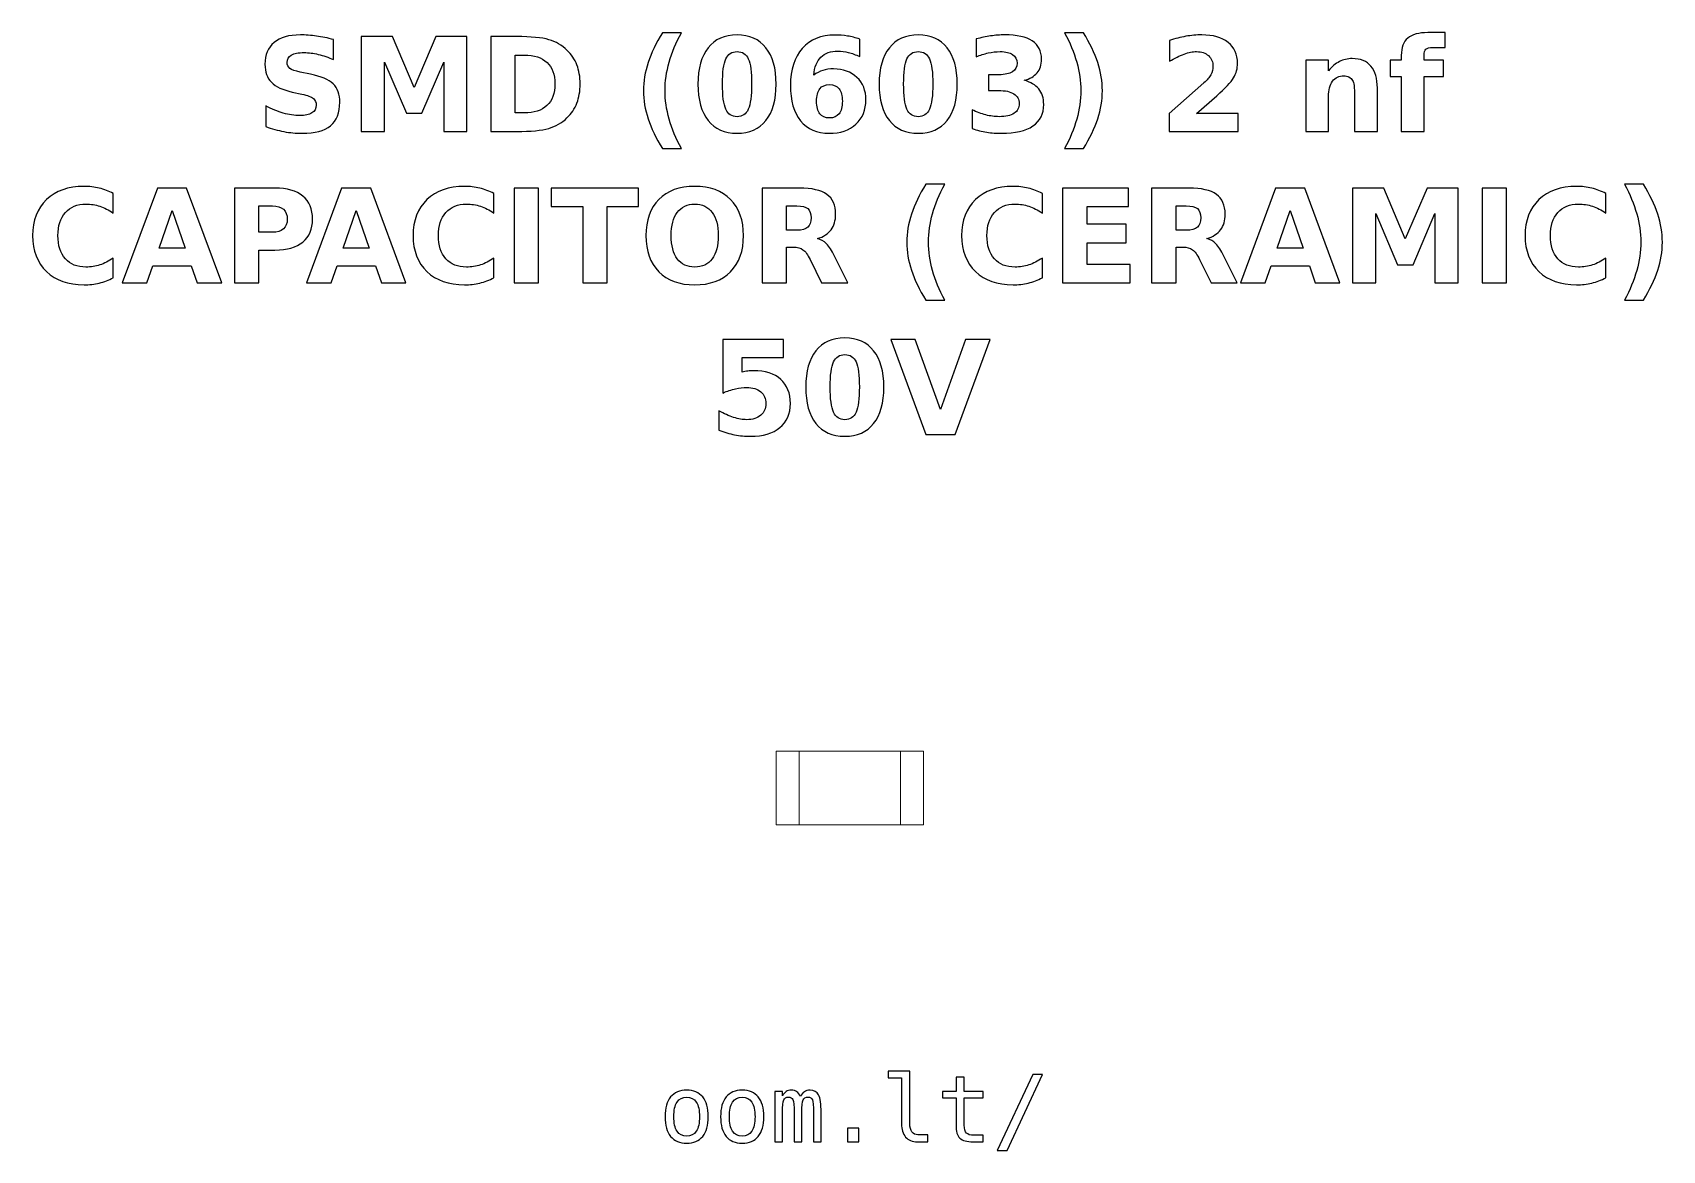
# Model space of a CAD drawing. Header units: centimetres. Extents: x -11.39 to -9.62, y -15.24 to -14.03.
import ezdxf

# ---------------------------------------------------------------- set-up
doc = ezdxf.new("R2010")
doc.units = ezdxf.units.CM
doc.header["$MEASUREMENT"] = 0
doc.layers.add('Layer 1', color=7, linetype='Continuous')

msp = doc.modelspace()

# ---------------------------------------------------------------- linework, layer by layer
at = {"layer": 'Layer 1', "color": 7, "lineweight": 9}
for points in [[(-10.58, -14.89), (-10.42, -14.89), (-10.42, -14.81), (-10.58, -14.81), (-10.58, -14.89)], [(-10.555, -14.89), (-10.445, -14.89), (-10.445, -14.81), (-10.555, -14.81), (-10.555, -14.89)]]:
    msp.add_lwpolyline(points, close=True, dxfattribs=at)
at = {"layer": 'Layer 1', "color": 250}
for points, knots in [([(-11.05961, -14.03859), (-11.05961, -14.03859), (-11.05961, -14.06034), (-11.05961, -14.06034), (-11.05961, -14.06034), (-11.06526, -14.05782), (-11.07078, -14.05592), (-11.07614, -14.05463), (-11.07614, -14.05463), (-11.08153, -14.05333), (-11.08661, -14.0527), (-11.09138, -14.0527), (-11.09138, -14.0527), (-11.09771, -14.0527), (-11.10241, -14.05357), (-11.10545, -14.05531), (-11.10545, -14.05531), (-11.10848, -14.05707), (-11.10999, -14.05978), (-11.10999, -14.06345), (-11.10999, -14.06345), (-11.10999, -14.0662), (-11.10898, -14.06836), (-11.10693, -14.06989), (-11.10693, -14.06989), (-11.10488, -14.07142), (-11.10117, -14.07276), (-11.09578, -14.07386), (-11.09578, -14.07386), (-11.09578, -14.07386), (-11.08449, -14.07612), (-11.08449, -14.07612), (-11.08449, -14.07612), (-11.07304, -14.07843), (-11.06493, -14.08191), (-11.06011, -14.08661), (-11.06011, -14.08661), (-11.05528, -14.09129), (-11.05286, -14.09795), (-11.05286, -14.10658), (-11.05286, -14.10658), (-11.05286, -14.11794), (-11.05622, -14.12638), (-11.06295, -14.13191), (-11.06295, -14.13191), (-11.06968, -14.13743), (-11.07995, -14.14021), (-11.09378, -14.14021), (-11.09378, -14.14021), (-11.10032, -14.14021), (-11.10686, -14.1396), (-11.11342, -14.13835), (-11.11342, -14.13835), (-11.11998, -14.1371), (-11.12657, -14.13527), (-11.13313, -14.13285), (-11.13313, -14.13285), (-11.13313, -14.13285), (-11.13313, -14.11046), (-11.13313, -14.11046), (-11.13313, -14.11046), (-11.12657, -14.11394), (-11.12022, -14.11657), (-11.11408, -14.11834), (-11.11408, -14.11834), (-11.10794, -14.1201), (-11.10204, -14.12099), (-11.09635, -14.12099), (-11.09635, -14.12099), (-11.09056, -14.12099), (-11.08612, -14.12003), (-11.08304, -14.1181), (-11.08304, -14.1181), (-11.07995, -14.11617), (-11.07843, -14.11342), (-11.07843, -14.10982), (-11.07843, -14.10982), (-11.07843, -14.10662), (-11.07946, -14.10413), (-11.08155, -14.10239), (-11.08155, -14.10239), (-11.08365, -14.10065), (-11.08781, -14.09908), (-11.09407, -14.09771), (-11.09407, -14.09771), (-11.09407, -14.09771), (-11.10434, -14.09543), (-11.10434, -14.09543), (-11.10434, -14.09543), (-11.11462, -14.09322), (-11.12215, -14.08972), (-11.1269, -14.08489), (-11.1269, -14.08489), (-11.13165, -14.08007), (-11.13402, -14.07356), (-11.13402, -14.0654), (-11.13402, -14.0654), (-11.13402, -14.05514), (-11.13071, -14.04726), (-11.1241, -14.04176), (-11.1241, -14.04176), (-11.11749, -14.03623), (-11.10799, -14.03348), (-11.09557, -14.03348), (-11.09557, -14.03348), (-11.08993, -14.03348), (-11.08412, -14.03391), (-11.07814, -14.03475), (-11.07814, -14.03475), (-11.07217, -14.0356), (-11.06599, -14.03687), (-11.05961, -14.03859)], [0, 0, 0, 0, 0.0357143, 0.0357143, 0.0357143, 0.0357143, 0.0714286, 0.0714286, 0.0714286, 0.0714286, 0.1071429, 0.1071429, 0.1071429, 0.1071429, 0.1428571, 0.1428571, 0.1428571, 0.1428571, 0.1785714, 0.1785714, 0.1785714, 0.1785714, 0.2142857, 0.2142857, 0.2142857, 0.2142857, 0.25, 0.25, 0.25, 0.25, 0.2857143, 0.2857143, 0.2857143, 0.2857143, 0.3214286, 0.3214286, 0.3214286, 0.3214286, 0.3571429, 0.3571429, 0.3571429, 0.3571429, 0.3928571, 0.3928571, 0.3928571, 0.3928571, 0.4285714, 0.4285714, 0.4285714, 0.4285714, 0.4642857, 0.4642857, 0.4642857, 0.4642857, 0.5, 0.5, 0.5, 0.5, 0.5357143, 0.5357143, 0.5357143, 0.5357143, 0.5714286, 0.5714286, 0.5714286, 0.5714286, 0.6071429, 0.6071429, 0.6071429, 0.6071429, 0.6428571, 0.6428571, 0.6428571, 0.6428571, 0.6785714, 0.6785714, 0.6785714, 0.6785714, 0.7142857, 0.7142857, 0.7142857, 0.7142857, 0.75, 0.75, 0.75, 0.75, 0.7857143, 0.7857143, 0.7857143, 0.7857143, 0.8214286, 0.8214286, 0.8214286, 0.8214286, 0.8571429, 0.8571429, 0.8571429, 0.8571429, 0.8928571, 0.8928571, 0.8928571, 0.8928571, 0.9285714, 0.9285714, 0.9285714, 0.9285714, 0.9642857, 0.9642857, 0.9642857, 0.9642857, 1, 1, 1, 1]), ([(-11.02958, -14.03534), (-11.02958, -14.03534), (-10.99583, -14.03534), (-10.99583, -14.03534), (-10.99583, -14.03534), (-10.99583, -14.03534), (-10.97238, -14.0904), (-10.97238, -14.0904), (-10.97238, -14.0904), (-10.97238, -14.0904), (-10.94882, -14.03534), (-10.94882, -14.03534), (-10.94882, -14.03534), (-10.94882, -14.03534), (-10.91514, -14.03534), (-10.91514, -14.03534), (-10.91514, -14.03534), (-10.91514, -14.03534), (-10.91514, -14.13821), (-10.91514, -14.13821), (-10.91514, -14.13821), (-10.91514, -14.13821), (-10.94021, -14.13821), (-10.94021, -14.13821), (-10.94021, -14.13821), (-10.94021, -14.13821), (-10.94021, -14.06297), (-10.94021, -14.06297), (-10.94021, -14.06297), (-10.94021, -14.06297), (-10.96392, -14.11843), (-10.96392, -14.11843), (-10.96392, -14.11843), (-10.96392, -14.11843), (-10.98073, -14.11843), (-10.98073, -14.11843), (-10.98073, -14.11843), (-10.98073, -14.11843), (-11.00444, -14.06297), (-11.00444, -14.06297), (-11.00444, -14.06297), (-11.00444, -14.06297), (-11.00444, -14.13821), (-11.00444, -14.13821), (-11.00444, -14.13821), (-11.00444, -14.13821), (-11.02958, -14.13821), (-11.02958, -14.13821), (-11.02958, -14.13821), (-11.02958, -14.13821), (-11.02958, -14.03534), (-11.02958, -14.03534)], [0, 0, 0, 0, 0.0769231, 0.0769231, 0.0769231, 0.0769231, 0.1538462, 0.1538462, 0.1538462, 0.1538462, 0.2307692, 0.2307692, 0.2307692, 0.2307692, 0.3076923, 0.3076923, 0.3076923, 0.3076923, 0.3846154, 0.3846154, 0.3846154, 0.3846154, 0.4615385, 0.4615385, 0.4615385, 0.4615385, 0.5384615, 0.5384615, 0.5384615, 0.5384615, 0.6153846, 0.6153846, 0.6153846, 0.6153846, 0.6923077, 0.6923077, 0.6923077, 0.6923077, 0.7692308, 0.7692308, 0.7692308, 0.7692308, 0.8461538, 0.8461538, 0.8461538, 0.8461538, 0.9230769, 0.9230769, 0.9230769, 0.9230769, 1, 1, 1, 1]), ([(-10.88915, -14.03534), (-10.88915, -14.03534), (-10.86116, -14.03534), (-10.86116, -14.03534), (-10.86116, -14.03534), (-10.84555, -14.03534), (-10.83393, -14.03645), (-10.82629, -14.03868), (-10.82629, -14.03868), (-10.81864, -14.04091), (-10.81208, -14.04468), (-10.8066, -14.05002), (-10.8066, -14.05002), (-10.80178, -14.05465), (-10.79821, -14.06001), (-10.79585, -14.06608), (-10.79585, -14.06608), (-10.79353, -14.07212), (-10.79235, -14.07899), (-10.79235, -14.08668), (-10.79235, -14.08668), (-10.79235, -14.09444), (-10.79353, -14.10136), (-10.79585, -14.10745), (-10.79585, -14.10745), (-10.79821, -14.11354), (-10.80178, -14.1189), (-10.8066, -14.12353), (-10.8066, -14.12353), (-10.81213, -14.12887), (-10.81874, -14.13264), (-10.82645, -14.13487), (-10.82645, -14.13487), (-10.83417, -14.1371), (-10.84574, -14.13821), (-10.86116, -14.13821), (-10.86116, -14.13821), (-10.86116, -14.13821), (-10.88915, -14.13821), (-10.88915, -14.13821), (-10.88915, -14.13821), (-10.88915, -14.13821), (-10.88915, -14.03534), (-10.88915, -14.03534)], [0, 0, 0, 0, 0.0909091, 0.0909091, 0.0909091, 0.0909091, 0.1818182, 0.1818182, 0.1818182, 0.1818182, 0.2727273, 0.2727273, 0.2727273, 0.2727273, 0.3636364, 0.3636364, 0.3636364, 0.3636364, 0.4545455, 0.4545455, 0.4545455, 0.4545455, 0.5454545, 0.5454545, 0.5454545, 0.5454545, 0.6363636, 0.6363636, 0.6363636, 0.6363636, 0.7272727, 0.7272727, 0.7272727, 0.7272727, 0.8181818, 0.8181818, 0.8181818, 0.8181818, 0.9090909, 0.9090909, 0.9090909, 0.9090909, 1, 1, 1, 1]), ([(-10.68266, -14.15681), (-10.68266, -14.15681), (-10.70312, -14.15681), (-10.70312, -14.15681), (-10.70312, -14.15681), (-10.71015, -14.14548), (-10.71535, -14.13468), (-10.71869, -14.12445), (-10.71869, -14.12445), (-10.72205, -14.11424), (-10.72372, -14.10411), (-10.72372, -14.09404), (-10.72372, -14.09404), (-10.72372, -14.08398), (-10.72203, -14.07379), (-10.71867, -14.06349), (-10.71867, -14.06349), (-10.71528, -14.05317), (-10.71011, -14.0424), (-10.70312, -14.03113), (-10.70312, -14.03113), (-10.70312, -14.03113), (-10.68266, -14.03113), (-10.68266, -14.03113), (-10.68266, -14.03113), (-10.68854, -14.04202), (-10.69294, -14.05267), (-10.69588, -14.06307), (-10.69588, -14.06307), (-10.69882, -14.07346), (-10.7003, -14.08374), (-10.7003, -14.0939), (-10.7003, -14.0939), (-10.7003, -14.10406), (-10.69884, -14.11434), (-10.69593, -14.12478), (-10.69593, -14.12478), (-10.69301, -14.1352), (-10.68859, -14.14588), (-10.68266, -14.15681)], [0, 0, 0, 0, 0.1, 0.1, 0.1, 0.1, 0.2, 0.2, 0.2, 0.2, 0.3, 0.3, 0.3, 0.3, 0.4, 0.4, 0.4, 0.4, 0.5, 0.5, 0.5, 0.5, 0.6, 0.6, 0.6, 0.6, 0.7, 0.7, 0.7, 0.7, 0.8, 0.8, 0.8, 0.8, 0.9, 0.9, 0.9, 0.9, 1, 1, 1, 1]), ([(-10.57993, -14.08687), (-10.57993, -14.10392), (-10.5836, -14.11707), (-10.59096, -14.12633), (-10.59096, -14.12633), (-10.5983, -14.13558), (-10.60874, -14.14021), (-10.62224, -14.14021), (-10.62224, -14.14021), (-10.63579, -14.14021), (-10.64625, -14.13558), (-10.65359, -14.12633), (-10.65359, -14.12633), (-10.66095, -14.11707), (-10.66462, -14.10392), (-10.66462, -14.08687), (-10.66462, -14.08687), (-10.66462, -14.0698), (-10.66095, -14.05662), (-10.65359, -14.04736), (-10.65359, -14.04736), (-10.64625, -14.03812), (-10.63579, -14.03348), (-10.62224, -14.03348), (-10.62224, -14.03348), (-10.60874, -14.03348), (-10.5983, -14.03812), (-10.59096, -14.04736), (-10.59096, -14.04736), (-10.5836, -14.05662), (-10.57993, -14.0698), (-10.57993, -14.08687)], [0, 0, 0, 0, 0.125, 0.125, 0.125, 0.125, 0.25, 0.25, 0.25, 0.25, 0.375, 0.375, 0.375, 0.375, 0.5, 0.5, 0.5, 0.5, 0.625, 0.625, 0.625, 0.625, 0.75, 0.75, 0.75, 0.75, 0.875, 0.875, 0.875, 0.875, 1, 1, 1, 1]), ([(-10.48934, -14.03802), (-10.48934, -14.03802), (-10.48934, -14.05705), (-10.48934, -14.05705), (-10.48934, -14.05705), (-10.49371, -14.05498), (-10.4978, -14.05345), (-10.50166, -14.05246), (-10.50166, -14.05246), (-10.50552, -14.05147), (-10.5093, -14.05098), (-10.51297, -14.05098), (-10.51297, -14.05098), (-10.52088, -14.05098), (-10.52701, -14.05317), (-10.53143, -14.05757), (-10.53143, -14.05757), (-10.53583, -14.06194), (-10.53842, -14.06845), (-10.53915, -14.07709), (-10.53915, -14.07709), (-10.53612, -14.07485), (-10.53282, -14.07316), (-10.52929, -14.07203), (-10.52929, -14.07203), (-10.52577, -14.0709), (-10.52191, -14.07034), (-10.51772, -14.07034), (-10.51772, -14.07034), (-10.50721, -14.07034), (-10.49872, -14.07342), (-10.49228, -14.07958), (-10.49228, -14.07958), (-10.48581, -14.08572), (-10.48259, -14.09378), (-10.48259, -14.10376), (-10.48259, -14.10376), (-10.48259, -14.11479), (-10.48619, -14.12361), (-10.49341, -14.13026), (-10.49341, -14.13026), (-10.5006, -14.13689), (-10.51029, -14.14021), (-10.5224, -14.14021), (-10.5224, -14.14021), (-10.53576, -14.14021), (-10.54611, -14.13569), (-10.55345, -14.12666), (-10.55345, -14.12666), (-10.56076, -14.11765), (-10.56443, -14.10484), (-10.56443, -14.08826), (-10.56443, -14.08826), (-10.56443, -14.07128), (-10.56015, -14.05792), (-10.55159, -14.04821), (-10.55159, -14.04821), (-10.54301, -14.03849), (-10.53127, -14.03362), (-10.51634, -14.03362), (-10.51634, -14.03362), (-10.51161, -14.03362), (-10.50702, -14.034), (-10.50255, -14.03473), (-10.50255, -14.03473), (-10.49811, -14.03546), (-10.49371, -14.03656), (-10.48934, -14.03802)], [0, 0, 0, 0, 0.0588235, 0.0588235, 0.0588235, 0.0588235, 0.1176471, 0.1176471, 0.1176471, 0.1176471, 0.1764706, 0.1764706, 0.1764706, 0.1764706, 0.2352941, 0.2352941, 0.2352941, 0.2352941, 0.2941176, 0.2941176, 0.2941176, 0.2941176, 0.3529412, 0.3529412, 0.3529412, 0.3529412, 0.4117647, 0.4117647, 0.4117647, 0.4117647, 0.4705882, 0.4705882, 0.4705882, 0.4705882, 0.5294118, 0.5294118, 0.5294118, 0.5294118, 0.5882353, 0.5882353, 0.5882353, 0.5882353, 0.6470588, 0.6470588, 0.6470588, 0.6470588, 0.7058824, 0.7058824, 0.7058824, 0.7058824, 0.7647059, 0.7647059, 0.7647059, 0.7647059, 0.8235294, 0.8235294, 0.8235294, 0.8235294, 0.8823529, 0.8823529, 0.8823529, 0.8823529, 0.9411765, 0.9411765, 0.9411765, 0.9411765, 1, 1, 1, 1]), ([(-10.38355, -14.08687), (-10.38355, -14.10392), (-10.38722, -14.11707), (-10.39458, -14.12633), (-10.39458, -14.12633), (-10.40192, -14.13558), (-10.41236, -14.14021), (-10.42586, -14.14021), (-10.42586, -14.14021), (-10.43941, -14.14021), (-10.44987, -14.13558), (-10.45721, -14.12633), (-10.45721, -14.12633), (-10.46457, -14.11707), (-10.46824, -14.10392), (-10.46824, -14.08687), (-10.46824, -14.08687), (-10.46824, -14.0698), (-10.46457, -14.05662), (-10.45721, -14.04736), (-10.45721, -14.04736), (-10.44987, -14.03812), (-10.43941, -14.03348), (-10.42586, -14.03348), (-10.42586, -14.03348), (-10.41236, -14.03348), (-10.40192, -14.03812), (-10.39458, -14.04736), (-10.39458, -14.04736), (-10.38722, -14.05662), (-10.38355, -14.0698), (-10.38355, -14.08687)], [0, 0, 0, 0, 0.125, 0.125, 0.125, 0.125, 0.25, 0.25, 0.25, 0.25, 0.375, 0.375, 0.375, 0.375, 0.5, 0.5, 0.5, 0.5, 0.625, 0.625, 0.625, 0.625, 0.75, 0.75, 0.75, 0.75, 0.875, 0.875, 0.875, 0.875, 1, 1, 1, 1]), ([(-10.31107, -14.08273), (-10.30415, -14.08452), (-10.29886, -14.08765), (-10.29526, -14.09207), (-10.29526, -14.09207), (-10.29166, -14.09651), (-10.28985, -14.10213), (-10.28985, -14.10898), (-10.28985, -14.10898), (-10.28985, -14.11918), (-10.29376, -14.12694), (-10.30156, -14.13226), (-10.30156, -14.13226), (-10.30937, -14.13755), (-10.32076, -14.14021), (-10.33574, -14.14021), (-10.33574, -14.14021), (-10.34103, -14.14021), (-10.34632, -14.13979), (-10.35164, -14.13894), (-10.35164, -14.13894), (-10.35693, -14.13809), (-10.36217, -14.1368), (-10.36737, -14.13511), (-10.36737, -14.13511), (-10.36737, -14.13511), (-10.36737, -14.11464), (-10.36737, -14.11464), (-10.36737, -14.11464), (-10.36241, -14.11711), (-10.35749, -14.119), (-10.3526, -14.12027), (-10.3526, -14.12027), (-10.34771, -14.12151), (-10.34289, -14.12215), (-10.33816, -14.12215), (-10.33816, -14.12215), (-10.33113, -14.12215), (-10.32574, -14.12092), (-10.322, -14.1185), (-10.322, -14.1185), (-10.31826, -14.11606), (-10.31638, -14.11258), (-10.31638, -14.10801), (-10.31638, -14.10801), (-10.31638, -14.10333), (-10.31831, -14.09978), (-10.32214, -14.09738), (-10.32214, -14.09738), (-10.32598, -14.09496), (-10.33164, -14.09376), (-10.33912, -14.09376), (-10.33912, -14.09376), (-10.33912, -14.09376), (-10.34973, -14.09376), (-10.34973, -14.09376), (-10.34973, -14.09376), (-10.34973, -14.09376), (-10.34973, -14.07666), (-10.34973, -14.07666), (-10.34973, -14.07666), (-10.34973, -14.07666), (-10.33858, -14.07666), (-10.33858, -14.07666), (-10.33858, -14.07666), (-10.3319, -14.07666), (-10.32696, -14.07563), (-10.3237, -14.07353), (-10.3237, -14.07353), (-10.32043, -14.07144), (-10.3188, -14.06827), (-10.3188, -14.06401), (-10.3188, -14.06401), (-10.3188, -14.06006), (-10.32038, -14.057), (-10.32355, -14.05486), (-10.32355, -14.05486), (-10.32673, -14.0527), (-10.3312, -14.05162), (-10.33698, -14.05162), (-10.33698, -14.05162), (-10.34126, -14.05162), (-10.34557, -14.05209), (-10.34994, -14.05305), (-10.34994, -14.05305), (-10.35429, -14.05401), (-10.35862, -14.05545), (-10.36295, -14.05733), (-10.36295, -14.05733), (-10.36295, -14.05733), (-10.36295, -14.0379), (-10.36295, -14.0379), (-10.36295, -14.0379), (-10.3577, -14.03642), (-10.35253, -14.03532), (-10.34738, -14.03459), (-10.34738, -14.03459), (-10.34223, -14.03386), (-10.3372, -14.03348), (-10.33223, -14.03348), (-10.33223, -14.03348), (-10.31887, -14.03348), (-10.30886, -14.03567), (-10.30222, -14.04007), (-10.30222, -14.04007), (-10.29559, -14.04444), (-10.29228, -14.05105), (-10.29228, -14.05987), (-10.29228, -14.05987), (-10.29228, -14.06587), (-10.29385, -14.07081), (-10.29703, -14.07464), (-10.29703, -14.07464), (-10.3002, -14.07847), (-10.30488, -14.08118), (-10.31107, -14.08273)], [0, 0, 0, 0, 0.0344828, 0.0344828, 0.0344828, 0.0344828, 0.0689655, 0.0689655, 0.0689655, 0.0689655, 0.1034483, 0.1034483, 0.1034483, 0.1034483, 0.137931, 0.137931, 0.137931, 0.137931, 0.1724138, 0.1724138, 0.1724138, 0.1724138, 0.2068966, 0.2068966, 0.2068966, 0.2068966, 0.2413793, 0.2413793, 0.2413793, 0.2413793, 0.2758621, 0.2758621, 0.2758621, 0.2758621, 0.3103448, 0.3103448, 0.3103448, 0.3103448, 0.3448276, 0.3448276, 0.3448276, 0.3448276, 0.3793103, 0.3793103, 0.3793103, 0.3793103, 0.4137931, 0.4137931, 0.4137931, 0.4137931, 0.4482759, 0.4482759, 0.4482759, 0.4482759, 0.4827586, 0.4827586, 0.4827586, 0.4827586, 0.5172414, 0.5172414, 0.5172414, 0.5172414, 0.5517241, 0.5517241, 0.5517241, 0.5517241, 0.5862069, 0.5862069, 0.5862069, 0.5862069, 0.6206897, 0.6206897, 0.6206897, 0.6206897, 0.6551724, 0.6551724, 0.6551724, 0.6551724, 0.6896552, 0.6896552, 0.6896552, 0.6896552, 0.7241379, 0.7241379, 0.7241379, 0.7241379, 0.7586207, 0.7586207, 0.7586207, 0.7586207, 0.7931034, 0.7931034, 0.7931034, 0.7931034, 0.8275862, 0.8275862, 0.8275862, 0.8275862, 0.862069, 0.862069, 0.862069, 0.862069, 0.8965517, 0.8965517, 0.8965517, 0.8965517, 0.9310345, 0.9310345, 0.9310345, 0.9310345, 0.9655172, 0.9655172, 0.9655172, 0.9655172, 1, 1, 1, 1]), ([(-10.26732, -14.15681), (-10.26144, -14.14588), (-10.25702, -14.1352), (-10.25408, -14.12478), (-10.25408, -14.12478), (-10.25114, -14.11434), (-10.24968, -14.10406), (-10.24968, -14.0939), (-10.24968, -14.0939), (-10.24968, -14.08374), (-10.25114, -14.07346), (-10.25408, -14.06307), (-10.25408, -14.06307), (-10.25702, -14.05267), (-10.26144, -14.04202), (-10.26732, -14.03113), (-10.26732, -14.03113), (-10.26732, -14.03113), (-10.24686, -14.03113), (-10.24686, -14.03113), (-10.24686, -14.03113), (-10.23988, -14.0424), (-10.2347, -14.05317), (-10.23131, -14.06349), (-10.23131, -14.06349), (-10.22795, -14.07379), (-10.22626, -14.08398), (-10.22626, -14.09404), (-10.22626, -14.09404), (-10.22626, -14.10411), (-10.22793, -14.11424), (-10.23129, -14.12445), (-10.23129, -14.12445), (-10.23463, -14.13468), (-10.23983, -14.14548), (-10.24686, -14.15681), (-10.24686, -14.15681), (-10.24686, -14.15681), (-10.26732, -14.15681), (-10.26732, -14.15681)], [0, 0, 0, 0, 0.1, 0.1, 0.1, 0.1, 0.2, 0.2, 0.2, 0.2, 0.3, 0.3, 0.3, 0.3, 0.4, 0.4, 0.4, 0.4, 0.5, 0.5, 0.5, 0.5, 0.6, 0.6, 0.6, 0.6, 0.7, 0.7, 0.7, 0.7, 0.8, 0.8, 0.8, 0.8, 0.9, 0.9, 0.9, 0.9, 1, 1, 1, 1]), ([(-10.12433, -14.11871), (-10.12433, -14.11871), (-10.07905, -14.11871), (-10.07905, -14.11871), (-10.07905, -14.11871), (-10.07905, -14.11871), (-10.07905, -14.13821), (-10.07905, -14.13821), (-10.07905, -14.13821), (-10.07905, -14.13821), (-10.15382, -14.13821), (-10.15382, -14.13821), (-10.15382, -14.13821), (-10.15382, -14.13821), (-10.15382, -14.11871), (-10.15382, -14.11871), (-10.15382, -14.11871), (-10.15382, -14.11871), (-10.11626, -14.08558), (-10.11626, -14.08558), (-10.11626, -14.08558), (-10.1129, -14.08254), (-10.11043, -14.07958), (-10.10883, -14.07669), (-10.10883, -14.07669), (-10.10721, -14.07379), (-10.10641, -14.07078), (-10.10641, -14.06765), (-10.10641, -14.06765), (-10.10641, -14.06283), (-10.10803, -14.05895), (-10.11127, -14.05601), (-10.11127, -14.05601), (-10.1145, -14.05307), (-10.1188, -14.05162), (-10.12419, -14.05162), (-10.12419, -14.05162), (-10.12832, -14.05162), (-10.13284, -14.05251), (-10.13776, -14.05427), (-10.13776, -14.05427), (-10.14267, -14.05604), (-10.14794, -14.05867), (-10.15354, -14.06215), (-10.15354, -14.06215), (-10.15354, -14.06215), (-10.15354, -14.03955), (-10.15354, -14.03955), (-10.15354, -14.03955), (-10.14756, -14.03758), (-10.14166, -14.03607), (-10.13583, -14.03504), (-10.13583, -14.03504), (-10.12999, -14.034), (-10.12428, -14.03348), (-10.11866, -14.03348), (-10.11866, -14.03348), (-10.10636, -14.03348), (-10.09679, -14.03619), (-10.08997, -14.04162), (-10.08997, -14.04162), (-10.08315, -14.04703), (-10.07974, -14.05458), (-10.07974, -14.06429), (-10.07974, -14.06429), (-10.07974, -14.06989), (-10.08119, -14.07511), (-10.08409, -14.07996), (-10.08409, -14.07996), (-10.08698, -14.0848), (-10.09307, -14.09129), (-10.10234, -14.09943), (-10.10234, -14.09943), (-10.10234, -14.09943), (-10.12433, -14.11871), (-10.12433, -14.11871)], [0, 0, 0, 0, 0.0526316, 0.0526316, 0.0526316, 0.0526316, 0.1052632, 0.1052632, 0.1052632, 0.1052632, 0.1578947, 0.1578947, 0.1578947, 0.1578947, 0.2105263, 0.2105263, 0.2105263, 0.2105263, 0.2631579, 0.2631579, 0.2631579, 0.2631579, 0.3157895, 0.3157895, 0.3157895, 0.3157895, 0.3684211, 0.3684211, 0.3684211, 0.3684211, 0.4210526, 0.4210526, 0.4210526, 0.4210526, 0.4736842, 0.4736842, 0.4736842, 0.4736842, 0.5263158, 0.5263158, 0.5263158, 0.5263158, 0.5789474, 0.5789474, 0.5789474, 0.5789474, 0.6315789, 0.6315789, 0.6315789, 0.6315789, 0.6842105, 0.6842105, 0.6842105, 0.6842105, 0.7368421, 0.7368421, 0.7368421, 0.7368421, 0.7894737, 0.7894737, 0.7894737, 0.7894737, 0.8421053, 0.8421053, 0.8421053, 0.8421053, 0.8947368, 0.8947368, 0.8947368, 0.8947368, 0.9473684, 0.9473684, 0.9473684, 0.9473684, 1, 1, 1, 1]), ([(-9.85457, -14.03099), (-9.85457, -14.03099), (-9.85457, -14.04717), (-9.85457, -14.04717), (-9.85457, -14.04717), (-9.85457, -14.04717), (-9.86823, -14.04717), (-9.86823, -14.04717), (-9.86823, -14.04717), (-9.87171, -14.04717), (-9.87416, -14.04781), (-9.87552, -14.04908), (-9.87552, -14.04908), (-9.87691, -14.05035), (-9.87759, -14.05253), (-9.87759, -14.05566), (-9.87759, -14.05566), (-9.87759, -14.05566), (-9.87759, -14.06105), (-9.87759, -14.06105), (-9.87759, -14.06105), (-9.87759, -14.06105), (-9.85652, -14.06105), (-9.85652, -14.06105), (-9.85652, -14.06105), (-9.85652, -14.06105), (-9.85652, -14.07869), (-9.85652, -14.07869), (-9.85652, -14.07869), (-9.85652, -14.07869), (-9.87759, -14.07869), (-9.87759, -14.07869), (-9.87759, -14.07869), (-9.87759, -14.07869), (-9.87759, -14.13821), (-9.87759, -14.13821), (-9.87759, -14.13821), (-9.87759, -14.13821), (-9.90226, -14.13821), (-9.90226, -14.13821), (-9.90226, -14.13821), (-9.90226, -14.13821), (-9.90226, -14.07869), (-9.90226, -14.07869), (-9.90226, -14.07869), (-9.90226, -14.07869), (-9.91452, -14.07869), (-9.91452, -14.07869), (-9.91452, -14.07869), (-9.91452, -14.07869), (-9.91452, -14.06105), (-9.91452, -14.06105), (-9.91452, -14.06105), (-9.91452, -14.06105), (-9.90226, -14.06105), (-9.90226, -14.06105), (-9.90226, -14.06105), (-9.90226, -14.06105), (-9.90226, -14.05566), (-9.90226, -14.05566), (-9.90226, -14.05566), (-9.90226, -14.04726), (-9.89991, -14.04103), (-9.89523, -14.03701), (-9.89523, -14.03701), (-9.89055, -14.03299), (-9.88328, -14.03099), (-9.87345, -14.03099), (-9.87345, -14.03099), (-9.87345, -14.03099), (-9.85457, -14.03099), (-9.85457, -14.03099)], [0, 0, 0, 0, 0.0555556, 0.0555556, 0.0555556, 0.0555556, 0.1111111, 0.1111111, 0.1111111, 0.1111111, 0.1666667, 0.1666667, 0.1666667, 0.1666667, 0.2222222, 0.2222222, 0.2222222, 0.2222222, 0.2777778, 0.2777778, 0.2777778, 0.2777778, 0.3333333, 0.3333333, 0.3333333, 0.3333333, 0.3888889, 0.3888889, 0.3888889, 0.3888889, 0.4444444, 0.4444444, 0.4444444, 0.4444444, 0.5, 0.5, 0.5, 0.5, 0.5555556, 0.5555556, 0.5555556, 0.5555556, 0.6111111, 0.6111111, 0.6111111, 0.6111111, 0.6666667, 0.6666667, 0.6666667, 0.6666667, 0.7222222, 0.7222222, 0.7222222, 0.7222222, 0.7777778, 0.7777778, 0.7777778, 0.7777778, 0.8333333, 0.8333333, 0.8333333, 0.8333333, 0.8888889, 0.8888889, 0.8888889, 0.8888889, 0.9444444, 0.9444444, 0.9444444, 0.9444444, 1, 1, 1, 1]), ([(-10.86262, -14.0554), (-10.86262, -14.0554), (-10.86262, -14.11815), (-10.86262, -14.11815), (-10.86262, -14.11815), (-10.86262, -14.11815), (-10.85312, -14.11815), (-10.85312, -14.11815), (-10.85312, -14.11815), (-10.84228, -14.11815), (-10.834, -14.11547), (-10.82829, -14.11008), (-10.82829, -14.11008), (-10.82257, -14.10472), (-10.8197, -14.09691), (-10.8197, -14.08668), (-10.8197, -14.08668), (-10.8197, -14.07647), (-10.82255, -14.06871), (-10.82824, -14.0634), (-10.82824, -14.0634), (-10.83393, -14.05806), (-10.84223, -14.0554), (-10.85312, -14.0554), (-10.85312, -14.0554), (-10.85312, -14.0554), (-10.86262, -14.0554), (-10.86262, -14.0554)], [0, 0, 0, 0, 0.1428571, 0.1428571, 0.1428571, 0.1428571, 0.2857143, 0.2857143, 0.2857143, 0.2857143, 0.4285714, 0.4285714, 0.4285714, 0.4285714, 0.5714286, 0.5714286, 0.5714286, 0.5714286, 0.7142857, 0.7142857, 0.7142857, 0.7142857, 0.8571429, 0.8571429, 0.8571429, 0.8571429, 1, 1, 1, 1]), ([(-10.60646, -14.08668), (-10.60646, -14.07382), (-10.60766, -14.06476), (-10.61008, -14.05949), (-10.61008, -14.05949), (-10.61248, -14.05425), (-10.61655, -14.05162), (-10.62224, -14.05162), (-10.62224, -14.05162), (-10.62793, -14.05162), (-10.632, -14.05425), (-10.63445, -14.05949), (-10.63445, -14.05949), (-10.63687, -14.06476), (-10.63809, -14.07382), (-10.63809, -14.08668), (-10.63809, -14.08668), (-10.63809, -14.09966), (-10.63687, -14.10884), (-10.63445, -14.11415), (-10.63445, -14.11415), (-10.632, -14.11949), (-10.62793, -14.12215), (-10.62224, -14.12215), (-10.62224, -14.12215), (-10.6166, -14.12215), (-10.61255, -14.11949), (-10.6101, -14.11415), (-10.6101, -14.11415), (-10.60768, -14.10884), (-10.60646, -14.09966), (-10.60646, -14.08668)], [0, 0, 0, 0, 0.125, 0.125, 0.125, 0.125, 0.25, 0.25, 0.25, 0.25, 0.375, 0.375, 0.375, 0.375, 0.5, 0.5, 0.5, 0.5, 0.625, 0.625, 0.625, 0.625, 0.75, 0.75, 0.75, 0.75, 0.875, 0.875, 0.875, 0.875, 1, 1, 1, 1]), ([(-10.41008, -14.08668), (-10.41008, -14.07382), (-10.41128, -14.06476), (-10.4137, -14.05949), (-10.4137, -14.05949), (-10.4161, -14.05425), (-10.42017, -14.05162), (-10.42586, -14.05162), (-10.42586, -14.05162), (-10.43155, -14.05162), (-10.43562, -14.05425), (-10.43807, -14.05949), (-10.43807, -14.05949), (-10.44049, -14.06476), (-10.44171, -14.07382), (-10.44171, -14.08668), (-10.44171, -14.08668), (-10.44171, -14.09966), (-10.44049, -14.10884), (-10.43807, -14.11415), (-10.43807, -14.11415), (-10.43562, -14.11949), (-10.43155, -14.12215), (-10.42586, -14.12215), (-10.42586, -14.12215), (-10.42022, -14.12215), (-10.41617, -14.11949), (-10.41372, -14.11415), (-10.41372, -14.11415), (-10.4113, -14.10884), (-10.41008, -14.09966), (-10.41008, -14.08668)], [0, 0, 0, 0, 0.125, 0.125, 0.125, 0.125, 0.25, 0.25, 0.25, 0.25, 0.375, 0.375, 0.375, 0.375, 0.5, 0.5, 0.5, 0.5, 0.625, 0.625, 0.625, 0.625, 0.75, 0.75, 0.75, 0.75, 0.875, 0.875, 0.875, 0.875, 1, 1, 1, 1]), ([(-9.92823, -14.09122), (-9.92823, -14.09122), (-9.92823, -14.13821), (-9.92823, -14.13821), (-9.92823, -14.13821), (-9.92823, -14.13821), (-9.95304, -14.13821), (-9.95304, -14.13821), (-9.95304, -14.13821), (-9.95304, -14.13821), (-9.95304, -14.13057), (-9.95304, -14.13057), (-9.95304, -14.13057), (-9.95304, -14.13057), (-9.95304, -14.10225), (-9.95304, -14.10225), (-9.95304, -14.10225), (-9.95304, -14.09559), (-9.95318, -14.09099), (-9.95349, -14.08847), (-9.95349, -14.08847), (-9.95379, -14.08595), (-9.95431, -14.08409), (-9.95504, -14.08289), (-9.95504, -14.08289), (-9.956, -14.08127), (-9.95732, -14.08003), (-9.95897, -14.07913), (-9.95897, -14.07913), (-9.96061, -14.07824), (-9.9625, -14.07779), (-9.96461, -14.07779), (-9.96461, -14.07779), (-9.96976, -14.07779), (-9.97381, -14.07977), (-9.97675, -14.08374), (-9.97675, -14.08374), (-9.97969, -14.08772), (-9.98115, -14.09322), (-9.98115, -14.10025), (-9.98115, -14.10025), (-9.98115, -14.10025), (-9.98115, -14.13821), (-9.98115, -14.13821), (-9.98115, -14.13821), (-9.98115, -14.13821), (-10.00582, -14.13821), (-10.00582, -14.13821), (-10.00582, -14.13821), (-10.00582, -14.13821), (-10.00582, -14.06105), (-10.00582, -14.06105), (-10.00582, -14.06105), (-10.00582, -14.06105), (-9.98115, -14.06105), (-9.98115, -14.06105), (-9.98115, -14.06105), (-9.98115, -14.06105), (-9.98115, -14.07236), (-9.98115, -14.07236), (-9.98115, -14.07236), (-9.97743, -14.06784), (-9.97348, -14.06453), (-9.96929, -14.06239), (-9.96929, -14.06239), (-9.96511, -14.06025), (-9.9605, -14.05919), (-9.95544, -14.05919), (-9.95544, -14.05919), (-9.94653, -14.05919), (-9.93978, -14.06192), (-9.93514, -14.0674), (-9.93514, -14.0674), (-9.93053, -14.07285), (-9.92823, -14.0808), (-9.92823, -14.09122)], [0, 0, 0, 0, 0.0526316, 0.0526316, 0.0526316, 0.0526316, 0.1052632, 0.1052632, 0.1052632, 0.1052632, 0.1578947, 0.1578947, 0.1578947, 0.1578947, 0.2105263, 0.2105263, 0.2105263, 0.2105263, 0.2631579, 0.2631579, 0.2631579, 0.2631579, 0.3157895, 0.3157895, 0.3157895, 0.3157895, 0.3684211, 0.3684211, 0.3684211, 0.3684211, 0.4210526, 0.4210526, 0.4210526, 0.4210526, 0.4736842, 0.4736842, 0.4736842, 0.4736842, 0.5263158, 0.5263158, 0.5263158, 0.5263158, 0.5789474, 0.5789474, 0.5789474, 0.5789474, 0.6315789, 0.6315789, 0.6315789, 0.6315789, 0.6842105, 0.6842105, 0.6842105, 0.6842105, 0.7368421, 0.7368421, 0.7368421, 0.7368421, 0.7894737, 0.7894737, 0.7894737, 0.7894737, 0.8421053, 0.8421053, 0.8421053, 0.8421053, 0.8947368, 0.8947368, 0.8947368, 0.8947368, 0.9473684, 0.9473684, 0.9473684, 0.9473684, 1, 1, 1, 1]), ([(-10.52212, -14.08743), (-10.52678, -14.08743), (-10.53026, -14.08894), (-10.53256, -14.09195), (-10.53256, -14.09195), (-10.53489, -14.09496), (-10.53604, -14.09948), (-10.53604, -14.10547), (-10.53604, -14.10547), (-10.53604, -14.11149), (-10.53489, -14.11601), (-10.53256, -14.11902), (-10.53256, -14.11902), (-10.53026, -14.12203), (-10.52678, -14.12353), (-10.52212, -14.12353), (-10.52212, -14.12353), (-10.51744, -14.12353), (-10.51394, -14.12203), (-10.51163, -14.11902), (-10.51163, -14.11902), (-10.5093, -14.11601), (-10.50815, -14.11149), (-10.50815, -14.10547), (-10.50815, -14.10547), (-10.50815, -14.09948), (-10.5093, -14.09496), (-10.51163, -14.09195), (-10.51163, -14.09195), (-10.51394, -14.08894), (-10.51744, -14.08743), (-10.52212, -14.08743)], [0, 0, 0, 0, 0.125, 0.125, 0.125, 0.125, 0.25, 0.25, 0.25, 0.25, 0.375, 0.375, 0.375, 0.375, 0.5, 0.5, 0.5, 0.5, 0.625, 0.625, 0.625, 0.625, 0.75, 0.75, 0.75, 0.75, 0.875, 0.875, 0.875, 0.875, 1, 1, 1, 1]), ([(-11.29834, -14.29682), (-11.3032, -14.29933), (-11.30828, -14.30124), (-11.31358, -14.30253), (-11.31358, -14.30253), (-11.31884, -14.30382), (-11.32437, -14.30446), (-11.33011, -14.30446), (-11.33011, -14.30446), (-11.34723, -14.30446), (-11.3608, -14.29966), (-11.37082, -14.29009), (-11.37082, -14.29009), (-11.38084, -14.28052), (-11.38585, -14.26754), (-11.38585, -14.25112), (-11.38585, -14.25112), (-11.38585, -14.23468), (-11.38084, -14.22167), (-11.37082, -14.2121), (-11.37082, -14.2121), (-11.3608, -14.20253), (-11.34723, -14.19773), (-11.33011, -14.19773), (-11.33011, -14.19773), (-11.32437, -14.19773), (-11.31884, -14.19837), (-11.31358, -14.19966), (-11.31358, -14.19966), (-11.30828, -14.20095), (-11.3032, -14.20286), (-11.29834, -14.20538), (-11.29834, -14.20538), (-11.29834, -14.20538), (-11.29834, -14.22666), (-11.29834, -14.22666), (-11.29834, -14.22666), (-11.30325, -14.2233), (-11.3081, -14.22085), (-11.31287, -14.2193), (-11.31287, -14.2193), (-11.31764, -14.21772), (-11.32268, -14.21695), (-11.32797, -14.21695), (-11.32797, -14.21695), (-11.33742, -14.21695), (-11.34488, -14.21998), (-11.35029, -14.22605), (-11.35029, -14.22605), (-11.35572, -14.23212), (-11.35843, -14.24047), (-11.35843, -14.25112), (-11.35843, -14.25112), (-11.35843, -14.26175), (-11.35572, -14.27008), (-11.35029, -14.27614), (-11.35029, -14.27614), (-11.34488, -14.28221), (-11.33742, -14.28524), (-11.32797, -14.28524), (-11.32797, -14.28524), (-11.32268, -14.28524), (-11.31764, -14.28447), (-11.31287, -14.28289), (-11.31287, -14.28289), (-11.3081, -14.28134), (-11.30325, -14.27889), (-11.29834, -14.27553), (-11.29834, -14.27553), (-11.29834, -14.27553), (-11.29834, -14.29682), (-11.29834, -14.29682)], [0, 0, 0, 0, 0.0555556, 0.0555556, 0.0555556, 0.0555556, 0.1111111, 0.1111111, 0.1111111, 0.1111111, 0.1666667, 0.1666667, 0.1666667, 0.1666667, 0.2222222, 0.2222222, 0.2222222, 0.2222222, 0.2777778, 0.2777778, 0.2777778, 0.2777778, 0.3333333, 0.3333333, 0.3333333, 0.3333333, 0.3888889, 0.3888889, 0.3888889, 0.3888889, 0.4444444, 0.4444444, 0.4444444, 0.4444444, 0.5, 0.5, 0.5, 0.5, 0.5555556, 0.5555556, 0.5555556, 0.5555556, 0.6111111, 0.6111111, 0.6111111, 0.6111111, 0.6666667, 0.6666667, 0.6666667, 0.6666667, 0.7222222, 0.7222222, 0.7222222, 0.7222222, 0.7777778, 0.7777778, 0.7777778, 0.7777778, 0.8333333, 0.8333333, 0.8333333, 0.8333333, 0.8888889, 0.8888889, 0.8888889, 0.8888889, 0.9444444, 0.9444444, 0.9444444, 0.9444444, 1, 1, 1, 1]), ([(-11.21395, -14.28374), (-11.21395, -14.28374), (-11.25544, -14.28374), (-11.25544, -14.28374), (-11.25544, -14.28374), (-11.25544, -14.28374), (-11.26198, -14.30246), (-11.26198, -14.30246), (-11.26198, -14.30246), (-11.26198, -14.30246), (-11.28865, -14.30246), (-11.28865, -14.30246), (-11.28865, -14.30246), (-11.28865, -14.30246), (-11.25055, -14.19959), (-11.25055, -14.19959), (-11.25055, -14.19959), (-11.25055, -14.19959), (-11.21892, -14.19959), (-11.21892, -14.19959), (-11.21892, -14.19959), (-11.21892, -14.19959), (-11.18082, -14.30246), (-11.18082, -14.30246), (-11.18082, -14.30246), (-11.18082, -14.30246), (-11.20749, -14.30246), (-11.20749, -14.30246), (-11.20749, -14.30246), (-11.20749, -14.30246), (-11.21395, -14.28374), (-11.21395, -14.28374)], [0, 0, 0, 0, 0.125, 0.125, 0.125, 0.125, 0.25, 0.25, 0.25, 0.25, 0.375, 0.375, 0.375, 0.375, 0.5, 0.5, 0.5, 0.5, 0.625, 0.625, 0.625, 0.625, 0.75, 0.75, 0.75, 0.75, 0.875, 0.875, 0.875, 0.875, 1, 1, 1, 1]), ([(-11.16715, -14.19959), (-11.16715, -14.19959), (-11.12313, -14.19959), (-11.12313, -14.19959), (-11.12313, -14.19959), (-11.11003, -14.19959), (-11.09998, -14.20251), (-11.09297, -14.20832), (-11.09297, -14.20832), (-11.08597, -14.21413), (-11.08246, -14.2224), (-11.08246, -14.23315), (-11.08246, -14.23315), (-11.08246, -14.24392), (-11.08597, -14.25222), (-11.09297, -14.25803), (-11.09297, -14.25803), (-11.09998, -14.26384), (-11.11003, -14.26676), (-11.12313, -14.26676), (-11.12313, -14.26676), (-11.12313, -14.26676), (-11.14062, -14.26676), (-11.14062, -14.26676), (-11.14062, -14.26676), (-11.14062, -14.26676), (-11.14062, -14.30246), (-11.14062, -14.30246), (-11.14062, -14.30246), (-11.14062, -14.30246), (-11.16715, -14.30246), (-11.16715, -14.30246), (-11.16715, -14.30246), (-11.16715, -14.30246), (-11.16715, -14.19959), (-11.16715, -14.19959)], [0, 0, 0, 0, 0.1111111, 0.1111111, 0.1111111, 0.1111111, 0.2222222, 0.2222222, 0.2222222, 0.2222222, 0.3333333, 0.3333333, 0.3333333, 0.3333333, 0.4444444, 0.4444444, 0.4444444, 0.4444444, 0.5555556, 0.5555556, 0.5555556, 0.5555556, 0.6666667, 0.6666667, 0.6666667, 0.6666667, 0.7777778, 0.7777778, 0.7777778, 0.7777778, 0.8888889, 0.8888889, 0.8888889, 0.8888889, 1, 1, 1, 1]), ([(-11.01428, -14.28374), (-11.01428, -14.28374), (-11.05577, -14.28374), (-11.05577, -14.28374), (-11.05577, -14.28374), (-11.05577, -14.28374), (-11.06231, -14.30246), (-11.06231, -14.30246), (-11.06231, -14.30246), (-11.06231, -14.30246), (-11.08898, -14.30246), (-11.08898, -14.30246), (-11.08898, -14.30246), (-11.08898, -14.30246), (-11.05088, -14.19959), (-11.05088, -14.19959), (-11.05088, -14.19959), (-11.05088, -14.19959), (-11.01925, -14.19959), (-11.01925, -14.19959), (-11.01925, -14.19959), (-11.01925, -14.19959), (-10.98115, -14.30246), (-10.98115, -14.30246), (-10.98115, -14.30246), (-10.98115, -14.30246), (-11.00782, -14.30246), (-11.00782, -14.30246), (-11.00782, -14.30246), (-11.00782, -14.30246), (-11.01428, -14.28374), (-11.01428, -14.28374)], [0, 0, 0, 0, 0.125, 0.125, 0.125, 0.125, 0.25, 0.25, 0.25, 0.25, 0.375, 0.375, 0.375, 0.375, 0.5, 0.5, 0.5, 0.5, 0.625, 0.625, 0.625, 0.625, 0.75, 0.75, 0.75, 0.75, 0.875, 0.875, 0.875, 0.875, 1, 1, 1, 1]), ([(-10.8859, -14.29682), (-10.89076, -14.29933), (-10.89584, -14.30124), (-10.90114, -14.30253), (-10.90114, -14.30253), (-10.9064, -14.30382), (-10.91193, -14.30446), (-10.91767, -14.30446), (-10.91767, -14.30446), (-10.93479, -14.30446), (-10.94836, -14.29966), (-10.95838, -14.29009), (-10.95838, -14.29009), (-10.9684, -14.28052), (-10.97341, -14.26754), (-10.97341, -14.25112), (-10.97341, -14.25112), (-10.97341, -14.23468), (-10.9684, -14.22167), (-10.95838, -14.2121), (-10.95838, -14.2121), (-10.94836, -14.20253), (-10.93479, -14.19773), (-10.91767, -14.19773), (-10.91767, -14.19773), (-10.91193, -14.19773), (-10.9064, -14.19837), (-10.90114, -14.19966), (-10.90114, -14.19966), (-10.89584, -14.20095), (-10.89076, -14.20286), (-10.8859, -14.20538), (-10.8859, -14.20538), (-10.8859, -14.20538), (-10.8859, -14.22666), (-10.8859, -14.22666), (-10.8859, -14.22666), (-10.89081, -14.2233), (-10.89566, -14.22085), (-10.90043, -14.2193), (-10.90043, -14.2193), (-10.9052, -14.21772), (-10.91024, -14.21695), (-10.91553, -14.21695), (-10.91553, -14.21695), (-10.92498, -14.21695), (-10.93244, -14.21998), (-10.93785, -14.22605), (-10.93785, -14.22605), (-10.94328, -14.23212), (-10.94599, -14.24047), (-10.94599, -14.25112), (-10.94599, -14.25112), (-10.94599, -14.26175), (-10.94328, -14.27008), (-10.93785, -14.27614), (-10.93785, -14.27614), (-10.93244, -14.28221), (-10.92498, -14.28524), (-10.91553, -14.28524), (-10.91553, -14.28524), (-10.91024, -14.28524), (-10.9052, -14.28447), (-10.90043, -14.28289), (-10.90043, -14.28289), (-10.89566, -14.28134), (-10.89081, -14.27889), (-10.8859, -14.27553), (-10.8859, -14.27553), (-10.8859, -14.27553), (-10.8859, -14.29682), (-10.8859, -14.29682)], [0, 0, 0, 0, 0.0555556, 0.0555556, 0.0555556, 0.0555556, 0.1111111, 0.1111111, 0.1111111, 0.1111111, 0.1666667, 0.1666667, 0.1666667, 0.1666667, 0.2222222, 0.2222222, 0.2222222, 0.2222222, 0.2777778, 0.2777778, 0.2777778, 0.2777778, 0.3333333, 0.3333333, 0.3333333, 0.3333333, 0.3888889, 0.3888889, 0.3888889, 0.3888889, 0.4444444, 0.4444444, 0.4444444, 0.4444444, 0.5, 0.5, 0.5, 0.5, 0.5555556, 0.5555556, 0.5555556, 0.5555556, 0.6111111, 0.6111111, 0.6111111, 0.6111111, 0.6666667, 0.6666667, 0.6666667, 0.6666667, 0.7222222, 0.7222222, 0.7222222, 0.7222222, 0.7777778, 0.7777778, 0.7777778, 0.7777778, 0.8333333, 0.8333333, 0.8333333, 0.8333333, 0.8888889, 0.8888889, 0.8888889, 0.8888889, 0.9444444, 0.9444444, 0.9444444, 0.9444444, 1, 1, 1, 1]), ([(-10.86393, -14.19959), (-10.86393, -14.19959), (-10.8374, -14.19959), (-10.8374, -14.19959), (-10.8374, -14.19959), (-10.8374, -14.19959), (-10.8374, -14.30246), (-10.8374, -14.30246), (-10.8374, -14.30246), (-10.8374, -14.30246), (-10.86393, -14.30246), (-10.86393, -14.30246), (-10.86393, -14.30246), (-10.86393, -14.30246), (-10.86393, -14.19959), (-10.86393, -14.19959)], [0, 0, 0, 0, 0.25, 0.25, 0.25, 0.25, 0.5, 0.5, 0.5, 0.5, 0.75, 0.75, 0.75, 0.75, 1, 1, 1, 1]), ([(-10.82372, -14.19959), (-10.82372, -14.19959), (-10.72892, -14.19959), (-10.72892, -14.19959), (-10.72892, -14.19959), (-10.72892, -14.19959), (-10.72892, -14.21965), (-10.72892, -14.21965), (-10.72892, -14.21965), (-10.72892, -14.21965), (-10.76302, -14.21965), (-10.76302, -14.21965), (-10.76302, -14.21965), (-10.76302, -14.21965), (-10.76302, -14.30246), (-10.76302, -14.30246), (-10.76302, -14.30246), (-10.76302, -14.30246), (-10.78955, -14.30246), (-10.78955, -14.30246), (-10.78955, -14.30246), (-10.78955, -14.30246), (-10.78955, -14.21965), (-10.78955, -14.21965), (-10.78955, -14.21965), (-10.78955, -14.21965), (-10.82372, -14.21965), (-10.82372, -14.21965), (-10.82372, -14.21965), (-10.82372, -14.21965), (-10.82372, -14.19959), (-10.82372, -14.19959)], [0, 0, 0, 0, 0.125, 0.125, 0.125, 0.125, 0.25, 0.25, 0.25, 0.25, 0.375, 0.375, 0.375, 0.375, 0.5, 0.5, 0.5, 0.5, 0.625, 0.625, 0.625, 0.625, 0.75, 0.75, 0.75, 0.75, 0.875, 0.875, 0.875, 0.875, 1, 1, 1, 1]), ([(-10.66819, -14.19773), (-10.65166, -14.19773), (-10.6387, -14.20246), (-10.62934, -14.21194), (-10.62934, -14.21194), (-10.61996, -14.22139), (-10.61528, -14.23444), (-10.61528, -14.25112), (-10.61528, -14.25112), (-10.61528, -14.26775), (-10.61996, -14.2808), (-10.62934, -14.29025), (-10.62934, -14.29025), (-10.6387, -14.29973), (-10.65166, -14.30446), (-10.66819, -14.30446), (-10.66819, -14.30446), (-10.68468, -14.30446), (-10.69761, -14.29973), (-10.70702, -14.29025), (-10.70702, -14.29025), (-10.7164, -14.2808), (-10.72111, -14.26775), (-10.72111, -14.25112), (-10.72111, -14.25112), (-10.72111, -14.23444), (-10.7164, -14.22139), (-10.70702, -14.21194), (-10.70702, -14.21194), (-10.69761, -14.20246), (-10.68468, -14.19773), (-10.66819, -14.19773)], [0, 0, 0, 0, 0.125, 0.125, 0.125, 0.125, 0.25, 0.25, 0.25, 0.25, 0.375, 0.375, 0.375, 0.375, 0.5, 0.5, 0.5, 0.5, 0.625, 0.625, 0.625, 0.625, 0.75, 0.75, 0.75, 0.75, 0.875, 0.875, 0.875, 0.875, 1, 1, 1, 1]), ([(-10.56868, -14.26354), (-10.56868, -14.26354), (-10.56868, -14.30246), (-10.56868, -14.30246), (-10.56868, -14.30246), (-10.56868, -14.30246), (-10.59521, -14.30246), (-10.59521, -14.30246), (-10.59521, -14.30246), (-10.59521, -14.30246), (-10.59521, -14.19959), (-10.59521, -14.19959), (-10.59521, -14.19959), (-10.59521, -14.19959), (-10.55469, -14.19959), (-10.55469, -14.19959), (-10.55469, -14.19959), (-10.54114, -14.19959), (-10.53119, -14.20187), (-10.52489, -14.20641), (-10.52489, -14.20641), (-10.51857, -14.21095), (-10.51541, -14.21815), (-10.51541, -14.22798), (-10.51541, -14.22798), (-10.51541, -14.23477), (-10.51706, -14.24037), (-10.52033, -14.24472), (-10.52033, -14.24472), (-10.52362, -14.2491), (-10.52858, -14.25232), (-10.53519, -14.25437), (-10.53519, -14.25437), (-10.53157, -14.25521), (-10.5283, -14.25707), (-10.52543, -14.25999), (-10.52543, -14.25999), (-10.52256, -14.2629), (-10.51967, -14.26732), (-10.51673, -14.27325), (-10.51673, -14.27325), (-10.51673, -14.27325), (-10.50231, -14.30246), (-10.50231, -14.30246), (-10.50231, -14.30246), (-10.50231, -14.30246), (-10.53058, -14.30246), (-10.53058, -14.30246), (-10.53058, -14.30246), (-10.53058, -14.30246), (-10.54312, -14.2769), (-10.54312, -14.2769), (-10.54312, -14.2769), (-10.54563, -14.27177), (-10.5482, -14.26824), (-10.55081, -14.26636), (-10.55081, -14.26636), (-10.5534, -14.26448), (-10.55685, -14.26354), (-10.56118, -14.26354), (-10.56118, -14.26354), (-10.56118, -14.26354), (-10.56868, -14.26354), (-10.56868, -14.26354)], [0, 0, 0, 0, 0.0625, 0.0625, 0.0625, 0.0625, 0.125, 0.125, 0.125, 0.125, 0.1875, 0.1875, 0.1875, 0.1875, 0.25, 0.25, 0.25, 0.25, 0.3125, 0.3125, 0.3125, 0.3125, 0.375, 0.375, 0.375, 0.375, 0.4375, 0.4375, 0.4375, 0.4375, 0.5, 0.5, 0.5, 0.5, 0.5625, 0.5625, 0.5625, 0.5625, 0.625, 0.625, 0.625, 0.625, 0.6875, 0.6875, 0.6875, 0.6875, 0.75, 0.75, 0.75, 0.75, 0.8125, 0.8125, 0.8125, 0.8125, 0.875, 0.875, 0.875, 0.875, 0.9375, 0.9375, 0.9375, 0.9375, 1, 1, 1, 1]), ([(-10.39719, -14.32106), (-10.39719, -14.32106), (-10.41765, -14.32106), (-10.41765, -14.32106), (-10.41765, -14.32106), (-10.42468, -14.30973), (-10.42988, -14.29893), (-10.43322, -14.2887), (-10.43322, -14.2887), (-10.43658, -14.27849), (-10.43825, -14.26836), (-10.43825, -14.25829), (-10.43825, -14.25829), (-10.43825, -14.24823), (-10.43656, -14.23804), (-10.4332, -14.22774), (-10.4332, -14.22774), (-10.42981, -14.21742), (-10.42464, -14.20665), (-10.41765, -14.19538), (-10.41765, -14.19538), (-10.41765, -14.19538), (-10.39719, -14.19538), (-10.39719, -14.19538), (-10.39719, -14.19538), (-10.40307, -14.20627), (-10.40747, -14.21692), (-10.41041, -14.22732), (-10.41041, -14.22732), (-10.41335, -14.23771), (-10.41483, -14.24799), (-10.41483, -14.25815), (-10.41483, -14.25815), (-10.41483, -14.26831), (-10.41337, -14.27859), (-10.41046, -14.28903), (-10.41046, -14.28903), (-10.40754, -14.29945), (-10.40312, -14.31013), (-10.39719, -14.32106)], [0, 0, 0, 0, 0.1, 0.1, 0.1, 0.1, 0.2, 0.2, 0.2, 0.2, 0.3, 0.3, 0.3, 0.3, 0.4, 0.4, 0.4, 0.4, 0.5, 0.5, 0.5, 0.5, 0.6, 0.6, 0.6, 0.6, 0.7, 0.7, 0.7, 0.7, 0.8, 0.8, 0.8, 0.8, 0.9, 0.9, 0.9, 0.9, 1, 1, 1, 1]), ([(-10.29136, -14.29682), (-10.29622, -14.29933), (-10.3013, -14.30124), (-10.3066, -14.30253), (-10.3066, -14.30253), (-10.31186, -14.30382), (-10.31739, -14.30446), (-10.32313, -14.30446), (-10.32313, -14.30446), (-10.34025, -14.30446), (-10.35382, -14.29966), (-10.36384, -14.29009), (-10.36384, -14.29009), (-10.37386, -14.28052), (-10.37887, -14.26754), (-10.37887, -14.25112), (-10.37887, -14.25112), (-10.37887, -14.23468), (-10.37386, -14.22167), (-10.36384, -14.2121), (-10.36384, -14.2121), (-10.35382, -14.20253), (-10.34025, -14.19773), (-10.32313, -14.19773), (-10.32313, -14.19773), (-10.31739, -14.19773), (-10.31186, -14.19837), (-10.3066, -14.19966), (-10.3066, -14.19966), (-10.3013, -14.20095), (-10.29622, -14.20286), (-10.29136, -14.20538), (-10.29136, -14.20538), (-10.29136, -14.20538), (-10.29136, -14.22666), (-10.29136, -14.22666), (-10.29136, -14.22666), (-10.29627, -14.2233), (-10.30112, -14.22085), (-10.30589, -14.2193), (-10.30589, -14.2193), (-10.31066, -14.21772), (-10.3157, -14.21695), (-10.32099, -14.21695), (-10.32099, -14.21695), (-10.33044, -14.21695), (-10.3379, -14.21998), (-10.34331, -14.22605), (-10.34331, -14.22605), (-10.34874, -14.23212), (-10.35145, -14.24047), (-10.35145, -14.25112), (-10.35145, -14.25112), (-10.35145, -14.26175), (-10.34874, -14.27008), (-10.34331, -14.27614), (-10.34331, -14.27614), (-10.3379, -14.28221), (-10.33044, -14.28524), (-10.32099, -14.28524), (-10.32099, -14.28524), (-10.3157, -14.28524), (-10.31066, -14.28447), (-10.30589, -14.28289), (-10.30589, -14.28289), (-10.30112, -14.28134), (-10.29627, -14.27889), (-10.29136, -14.27553), (-10.29136, -14.27553), (-10.29136, -14.27553), (-10.29136, -14.29682), (-10.29136, -14.29682)], [0, 0, 0, 0, 0.0555556, 0.0555556, 0.0555556, 0.0555556, 0.1111111, 0.1111111, 0.1111111, 0.1111111, 0.1666667, 0.1666667, 0.1666667, 0.1666667, 0.2222222, 0.2222222, 0.2222222, 0.2222222, 0.2777778, 0.2777778, 0.2777778, 0.2777778, 0.3333333, 0.3333333, 0.3333333, 0.3333333, 0.3888889, 0.3888889, 0.3888889, 0.3888889, 0.4444444, 0.4444444, 0.4444444, 0.4444444, 0.5, 0.5, 0.5, 0.5, 0.5555556, 0.5555556, 0.5555556, 0.5555556, 0.6111111, 0.6111111, 0.6111111, 0.6111111, 0.6666667, 0.6666667, 0.6666667, 0.6666667, 0.7222222, 0.7222222, 0.7222222, 0.7222222, 0.7777778, 0.7777778, 0.7777778, 0.7777778, 0.8333333, 0.8333333, 0.8333333, 0.8333333, 0.8888889, 0.8888889, 0.8888889, 0.8888889, 0.9444444, 0.9444444, 0.9444444, 0.9444444, 1, 1, 1, 1]), ([(-10.26939, -14.19959), (-10.26939, -14.19959), (-10.1978, -14.19959), (-10.1978, -14.19959), (-10.1978, -14.19959), (-10.1978, -14.19959), (-10.1978, -14.21965), (-10.1978, -14.21965), (-10.1978, -14.21965), (-10.1978, -14.21965), (-10.24286, -14.21965), (-10.24286, -14.21965), (-10.24286, -14.21965), (-10.24286, -14.21965), (-10.24286, -14.2388), (-10.24286, -14.2388), (-10.24286, -14.2388), (-10.24286, -14.2388), (-10.20051, -14.2388), (-10.20051, -14.2388), (-10.20051, -14.2388), (-10.20051, -14.2388), (-10.20051, -14.25886), (-10.20051, -14.25886), (-10.20051, -14.25886), (-10.20051, -14.25886), (-10.24286, -14.25886), (-10.24286, -14.25886), (-10.24286, -14.25886), (-10.24286, -14.25886), (-10.24286, -14.2824), (-10.24286, -14.2824), (-10.24286, -14.2824), (-10.24286, -14.2824), (-10.1963, -14.2824), (-10.1963, -14.2824), (-10.1963, -14.2824), (-10.1963, -14.2824), (-10.1963, -14.30246), (-10.1963, -14.30246), (-10.1963, -14.30246), (-10.1963, -14.30246), (-10.26939, -14.30246), (-10.26939, -14.30246), (-10.26939, -14.30246), (-10.26939, -14.30246), (-10.26939, -14.19959), (-10.26939, -14.19959)], [0, 0, 0, 0, 0.0833333, 0.0833333, 0.0833333, 0.0833333, 0.1666667, 0.1666667, 0.1666667, 0.1666667, 0.25, 0.25, 0.25, 0.25, 0.3333333, 0.3333333, 0.3333333, 0.3333333, 0.4166667, 0.4166667, 0.4166667, 0.4166667, 0.5, 0.5, 0.5, 0.5, 0.5833333, 0.5833333, 0.5833333, 0.5833333, 0.6666667, 0.6666667, 0.6666667, 0.6666667, 0.75, 0.75, 0.75, 0.75, 0.8333333, 0.8333333, 0.8333333, 0.8333333, 0.9166667, 0.9166667, 0.9166667, 0.9166667, 1, 1, 1, 1]), ([(-10.14646, -14.26354), (-10.14646, -14.26354), (-10.14646, -14.30246), (-10.14646, -14.30246), (-10.14646, -14.30246), (-10.14646, -14.30246), (-10.17299, -14.30246), (-10.17299, -14.30246), (-10.17299, -14.30246), (-10.17299, -14.30246), (-10.17299, -14.19959), (-10.17299, -14.19959), (-10.17299, -14.19959), (-10.17299, -14.19959), (-10.13247, -14.19959), (-10.13247, -14.19959), (-10.13247, -14.19959), (-10.11892, -14.19959), (-10.10897, -14.20187), (-10.10267, -14.20641), (-10.10267, -14.20641), (-10.09635, -14.21095), (-10.09319, -14.21815), (-10.09319, -14.22798), (-10.09319, -14.22798), (-10.09319, -14.23477), (-10.09484, -14.24037), (-10.09811, -14.24472), (-10.09811, -14.24472), (-10.1014, -14.2491), (-10.10636, -14.25232), (-10.11297, -14.25437), (-10.11297, -14.25437), (-10.10935, -14.25521), (-10.10608, -14.25707), (-10.10321, -14.25999), (-10.10321, -14.25999), (-10.10034, -14.2629), (-10.09745, -14.26732), (-10.09451, -14.27325), (-10.09451, -14.27325), (-10.09451, -14.27325), (-10.08009, -14.30246), (-10.08009, -14.30246), (-10.08009, -14.30246), (-10.08009, -14.30246), (-10.10836, -14.30246), (-10.10836, -14.30246), (-10.10836, -14.30246), (-10.10836, -14.30246), (-10.1209, -14.2769), (-10.1209, -14.2769), (-10.1209, -14.2769), (-10.12341, -14.27177), (-10.12598, -14.26824), (-10.12859, -14.26636), (-10.12859, -14.26636), (-10.13118, -14.26448), (-10.13463, -14.26354), (-10.13896, -14.26354), (-10.13896, -14.26354), (-10.13896, -14.26354), (-10.14646, -14.26354), (-10.14646, -14.26354)], [0, 0, 0, 0, 0.0625, 0.0625, 0.0625, 0.0625, 0.125, 0.125, 0.125, 0.125, 0.1875, 0.1875, 0.1875, 0.1875, 0.25, 0.25, 0.25, 0.25, 0.3125, 0.3125, 0.3125, 0.3125, 0.375, 0.375, 0.375, 0.375, 0.4375, 0.4375, 0.4375, 0.4375, 0.5, 0.5, 0.5, 0.5, 0.5625, 0.5625, 0.5625, 0.5625, 0.625, 0.625, 0.625, 0.625, 0.6875, 0.6875, 0.6875, 0.6875, 0.75, 0.75, 0.75, 0.75, 0.8125, 0.8125, 0.8125, 0.8125, 0.875, 0.875, 0.875, 0.875, 0.9375, 0.9375, 0.9375, 0.9375, 1, 1, 1, 1]), ([(-10.00192, -14.28374), (-10.00192, -14.28374), (-10.04341, -14.28374), (-10.04341, -14.28374), (-10.04341, -14.28374), (-10.04341, -14.28374), (-10.04995, -14.30246), (-10.04995, -14.30246), (-10.04995, -14.30246), (-10.04995, -14.30246), (-10.07662, -14.30246), (-10.07662, -14.30246), (-10.07662, -14.30246), (-10.07662, -14.30246), (-10.03852, -14.19959), (-10.03852, -14.19959), (-10.03852, -14.19959), (-10.03852, -14.19959), (-10.00689, -14.19959), (-10.00689, -14.19959), (-10.00689, -14.19959), (-10.00689, -14.19959), (-9.96879, -14.30246), (-9.96879, -14.30246), (-9.96879, -14.30246), (-9.96879, -14.30246), (-9.99546, -14.30246), (-9.99546, -14.30246), (-9.99546, -14.30246), (-9.99546, -14.30246), (-10.00192, -14.28374), (-10.00192, -14.28374)], [0, 0, 0, 0, 0.125, 0.125, 0.125, 0.125, 0.25, 0.25, 0.25, 0.25, 0.375, 0.375, 0.375, 0.375, 0.5, 0.5, 0.5, 0.5, 0.625, 0.625, 0.625, 0.625, 0.75, 0.75, 0.75, 0.75, 0.875, 0.875, 0.875, 0.875, 1, 1, 1, 1]), ([(-9.95512, -14.19959), (-9.95512, -14.19959), (-9.92137, -14.19959), (-9.92137, -14.19959), (-9.92137, -14.19959), (-9.92137, -14.19959), (-9.89792, -14.25465), (-9.89792, -14.25465), (-9.89792, -14.25465), (-9.89792, -14.25465), (-9.87436, -14.19959), (-9.87436, -14.19959), (-9.87436, -14.19959), (-9.87436, -14.19959), (-9.84068, -14.19959), (-9.84068, -14.19959), (-9.84068, -14.19959), (-9.84068, -14.19959), (-9.84068, -14.30246), (-9.84068, -14.30246), (-9.84068, -14.30246), (-9.84068, -14.30246), (-9.86575, -14.30246), (-9.86575, -14.30246), (-9.86575, -14.30246), (-9.86575, -14.30246), (-9.86575, -14.22722), (-9.86575, -14.22722), (-9.86575, -14.22722), (-9.86575, -14.22722), (-9.88946, -14.28268), (-9.88946, -14.28268), (-9.88946, -14.28268), (-9.88946, -14.28268), (-9.90627, -14.28268), (-9.90627, -14.28268), (-9.90627, -14.28268), (-9.90627, -14.28268), (-9.92998, -14.22722), (-9.92998, -14.22722), (-9.92998, -14.22722), (-9.92998, -14.22722), (-9.92998, -14.30246), (-9.92998, -14.30246), (-9.92998, -14.30246), (-9.92998, -14.30246), (-9.95512, -14.30246), (-9.95512, -14.30246), (-9.95512, -14.30246), (-9.95512, -14.30246), (-9.95512, -14.19959), (-9.95512, -14.19959)], [0, 0, 0, 0, 0.0769231, 0.0769231, 0.0769231, 0.0769231, 0.1538462, 0.1538462, 0.1538462, 0.1538462, 0.2307692, 0.2307692, 0.2307692, 0.2307692, 0.3076923, 0.3076923, 0.3076923, 0.3076923, 0.3846154, 0.3846154, 0.3846154, 0.3846154, 0.4615385, 0.4615385, 0.4615385, 0.4615385, 0.5384615, 0.5384615, 0.5384615, 0.5384615, 0.6153846, 0.6153846, 0.6153846, 0.6153846, 0.6923077, 0.6923077, 0.6923077, 0.6923077, 0.7692308, 0.7692308, 0.7692308, 0.7692308, 0.8461538, 0.8461538, 0.8461538, 0.8461538, 0.9230769, 0.9230769, 0.9230769, 0.9230769, 1, 1, 1, 1]), ([(-9.81469, -14.19959), (-9.81469, -14.19959), (-9.78816, -14.19959), (-9.78816, -14.19959), (-9.78816, -14.19959), (-9.78816, -14.19959), (-9.78816, -14.30246), (-9.78816, -14.30246), (-9.78816, -14.30246), (-9.78816, -14.30246), (-9.81469, -14.30246), (-9.81469, -14.30246), (-9.81469, -14.30246), (-9.81469, -14.30246), (-9.81469, -14.19959), (-9.81469, -14.19959)], [0, 0, 0, 0, 0.25, 0.25, 0.25, 0.25, 0.5, 0.5, 0.5, 0.5, 0.75, 0.75, 0.75, 0.75, 1, 1, 1, 1]), ([(-9.68062, -14.29682), (-9.68548, -14.29933), (-9.69056, -14.30124), (-9.69586, -14.30253), (-9.69586, -14.30253), (-9.70112, -14.30382), (-9.70665, -14.30446), (-9.71239, -14.30446), (-9.71239, -14.30446), (-9.72951, -14.30446), (-9.74308, -14.29966), (-9.7531, -14.29009), (-9.7531, -14.29009), (-9.76312, -14.28052), (-9.76813, -14.26754), (-9.76813, -14.25112), (-9.76813, -14.25112), (-9.76813, -14.23468), (-9.76312, -14.22167), (-9.7531, -14.2121), (-9.7531, -14.2121), (-9.74308, -14.20253), (-9.72951, -14.19773), (-9.71239, -14.19773), (-9.71239, -14.19773), (-9.70665, -14.19773), (-9.70112, -14.19837), (-9.69586, -14.19966), (-9.69586, -14.19966), (-9.69056, -14.20095), (-9.68548, -14.20286), (-9.68062, -14.20538), (-9.68062, -14.20538), (-9.68062, -14.20538), (-9.68062, -14.22666), (-9.68062, -14.22666), (-9.68062, -14.22666), (-9.68553, -14.2233), (-9.69038, -14.22085), (-9.69515, -14.2193), (-9.69515, -14.2193), (-9.69992, -14.21772), (-9.70496, -14.21695), (-9.71025, -14.21695), (-9.71025, -14.21695), (-9.7197, -14.21695), (-9.72716, -14.21998), (-9.73257, -14.22605), (-9.73257, -14.22605), (-9.738, -14.23212), (-9.74071, -14.24047), (-9.74071, -14.25112), (-9.74071, -14.25112), (-9.74071, -14.26175), (-9.738, -14.27008), (-9.73257, -14.27614), (-9.73257, -14.27614), (-9.72716, -14.28221), (-9.7197, -14.28524), (-9.71025, -14.28524), (-9.71025, -14.28524), (-9.70496, -14.28524), (-9.69992, -14.28447), (-9.69515, -14.28289), (-9.69515, -14.28289), (-9.69038, -14.28134), (-9.68553, -14.27889), (-9.68062, -14.27553), (-9.68062, -14.27553), (-9.68062, -14.27553), (-9.68062, -14.29682), (-9.68062, -14.29682)], [0, 0, 0, 0, 0.0555556, 0.0555556, 0.0555556, 0.0555556, 0.1111111, 0.1111111, 0.1111111, 0.1111111, 0.1666667, 0.1666667, 0.1666667, 0.1666667, 0.2222222, 0.2222222, 0.2222222, 0.2222222, 0.2777778, 0.2777778, 0.2777778, 0.2777778, 0.3333333, 0.3333333, 0.3333333, 0.3333333, 0.3888889, 0.3888889, 0.3888889, 0.3888889, 0.4444444, 0.4444444, 0.4444444, 0.4444444, 0.5, 0.5, 0.5, 0.5, 0.5555556, 0.5555556, 0.5555556, 0.5555556, 0.6111111, 0.6111111, 0.6111111, 0.6111111, 0.6666667, 0.6666667, 0.6666667, 0.6666667, 0.7222222, 0.7222222, 0.7222222, 0.7222222, 0.7777778, 0.7777778, 0.7777778, 0.7777778, 0.8333333, 0.8333333, 0.8333333, 0.8333333, 0.8888889, 0.8888889, 0.8888889, 0.8888889, 0.9444444, 0.9444444, 0.9444444, 0.9444444, 1, 1, 1, 1]), ([(-9.66032, -14.32106), (-9.65444, -14.31013), (-9.65002, -14.29945), (-9.64708, -14.28903), (-9.64708, -14.28903), (-9.64414, -14.27859), (-9.64268, -14.26831), (-9.64268, -14.25815), (-9.64268, -14.25815), (-9.64268, -14.24799), (-9.64414, -14.23771), (-9.64708, -14.22732), (-9.64708, -14.22732), (-9.65002, -14.21692), (-9.65444, -14.20627), (-9.66032, -14.19538), (-9.66032, -14.19538), (-9.66032, -14.19538), (-9.63986, -14.19538), (-9.63986, -14.19538), (-9.63986, -14.19538), (-9.63288, -14.20665), (-9.6277, -14.21742), (-9.62431, -14.22774), (-9.62431, -14.22774), (-9.62095, -14.23804), (-9.61926, -14.24823), (-9.61926, -14.25829), (-9.61926, -14.25829), (-9.61926, -14.26836), (-9.62093, -14.27849), (-9.62429, -14.2887), (-9.62429, -14.2887), (-9.62763, -14.29893), (-9.63283, -14.30973), (-9.63986, -14.32106), (-9.63986, -14.32106), (-9.63986, -14.32106), (-9.66032, -14.32106), (-9.66032, -14.32106)], [0, 0, 0, 0, 0.1, 0.1, 0.1, 0.1, 0.2, 0.2, 0.2, 0.2, 0.3, 0.3, 0.3, 0.3, 0.4, 0.4, 0.4, 0.4, 0.5, 0.5, 0.5, 0.5, 0.6, 0.6, 0.6, 0.6, 0.7, 0.7, 0.7, 0.7, 0.8, 0.8, 0.8, 0.8, 0.9, 0.9, 0.9, 0.9, 1, 1, 1, 1]), ([(-11.14062, -14.21881), (-11.14062, -14.21881), (-11.14062, -14.24754), (-11.14062, -14.24754), (-11.14062, -14.24754), (-11.14062, -14.24754), (-11.12595, -14.24754), (-11.12595, -14.24754), (-11.12595, -14.24754), (-11.1208, -14.24754), (-11.11682, -14.2463), (-11.11402, -14.24378), (-11.11402, -14.24378), (-11.11122, -14.24129), (-11.10981, -14.23774), (-11.10981, -14.23315), (-11.10981, -14.23315), (-11.10981, -14.22854), (-11.11122, -14.22501), (-11.11402, -14.22252), (-11.11402, -14.22252), (-11.11682, -14.22005), (-11.1208, -14.21881), (-11.12595, -14.21881), (-11.12595, -14.21881), (-11.12595, -14.21881), (-11.14062, -14.21881), (-11.14062, -14.21881)], [0, 0, 0, 0, 0.1428571, 0.1428571, 0.1428571, 0.1428571, 0.2857143, 0.2857143, 0.2857143, 0.2857143, 0.4285714, 0.4285714, 0.4285714, 0.4285714, 0.5714286, 0.5714286, 0.5714286, 0.5714286, 0.7142857, 0.7142857, 0.7142857, 0.7142857, 0.8571429, 0.8571429, 0.8571429, 0.8571429, 1, 1, 1, 1]), ([(-10.66819, -14.21695), (-10.67628, -14.21695), (-10.68254, -14.21993), (-10.68701, -14.22591), (-10.68701, -14.22591), (-10.69145, -14.23188), (-10.69369, -14.24028), (-10.69369, -14.25112), (-10.69369, -14.25112), (-10.69369, -14.26194), (-10.69145, -14.27031), (-10.68701, -14.27628), (-10.68701, -14.27628), (-10.68254, -14.28226), (-10.67628, -14.28524), (-10.66819, -14.28524), (-10.66819, -14.28524), (-10.66005, -14.28524), (-10.65378, -14.28226), (-10.64931, -14.27628), (-10.64931, -14.27628), (-10.64486, -14.27031), (-10.64263, -14.26194), (-10.64263, -14.25112), (-10.64263, -14.25112), (-10.64263, -14.24028), (-10.64486, -14.23188), (-10.64931, -14.22591), (-10.64931, -14.22591), (-10.65378, -14.21993), (-10.66005, -14.21695), (-10.66819, -14.21695)], [0, 0, 0, 0, 0.125, 0.125, 0.125, 0.125, 0.25, 0.25, 0.25, 0.25, 0.375, 0.375, 0.375, 0.375, 0.5, 0.5, 0.5, 0.5, 0.625, 0.625, 0.625, 0.625, 0.75, 0.75, 0.75, 0.75, 0.875, 0.875, 0.875, 0.875, 1, 1, 1, 1]), ([(-10.55751, -14.24522), (-10.55196, -14.24522), (-10.54796, -14.24418), (-10.54556, -14.24211), (-10.54556, -14.24211), (-10.54314, -14.24004), (-10.54194, -14.23663), (-10.54194, -14.2319), (-10.54194, -14.2319), (-10.54194, -14.22722), (-10.54314, -14.22386), (-10.54556, -14.22184), (-10.54556, -14.22184), (-10.54796, -14.21982), (-10.55196, -14.21881), (-10.55751, -14.21881), (-10.55751, -14.21881), (-10.55751, -14.21881), (-10.56868, -14.21881), (-10.56868, -14.21881), (-10.56868, -14.21881), (-10.56868, -14.21881), (-10.56868, -14.24522), (-10.56868, -14.24522), (-10.56868, -14.24522), (-10.56868, -14.24522), (-10.55751, -14.24522), (-10.55751, -14.24522)], [0, 0, 0, 0, 0.1428571, 0.1428571, 0.1428571, 0.1428571, 0.2857143, 0.2857143, 0.2857143, 0.2857143, 0.4285714, 0.4285714, 0.4285714, 0.4285714, 0.5714286, 0.5714286, 0.5714286, 0.5714286, 0.7142857, 0.7142857, 0.7142857, 0.7142857, 0.8571429, 0.8571429, 0.8571429, 0.8571429, 1, 1, 1, 1]), ([(-10.13529, -14.24522), (-10.12974, -14.24522), (-10.12574, -14.24418), (-10.12334, -14.24211), (-10.12334, -14.24211), (-10.12092, -14.24004), (-10.11972, -14.23663), (-10.11972, -14.2319), (-10.11972, -14.2319), (-10.11972, -14.22722), (-10.12092, -14.22386), (-10.12334, -14.22184), (-10.12334, -14.22184), (-10.12574, -14.21982), (-10.12974, -14.21881), (-10.13529, -14.21881), (-10.13529, -14.21881), (-10.13529, -14.21881), (-10.14646, -14.21881), (-10.14646, -14.21881), (-10.14646, -14.21881), (-10.14646, -14.21881), (-10.14646, -14.24522), (-10.14646, -14.24522), (-10.14646, -14.24522), (-10.14646, -14.24522), (-10.13529, -14.24522), (-10.13529, -14.24522)], [0, 0, 0, 0, 0.1428571, 0.1428571, 0.1428571, 0.1428571, 0.2857143, 0.2857143, 0.2857143, 0.2857143, 0.4285714, 0.4285714, 0.4285714, 0.4285714, 0.5714286, 0.5714286, 0.5714286, 0.5714286, 0.7142857, 0.7142857, 0.7142857, 0.7142857, 0.8571429, 0.8571429, 0.8571429, 0.8571429, 1, 1, 1, 1]), ([(-11.24883, -14.26464), (-11.24883, -14.26464), (-11.22063, -14.26464), (-11.22063, -14.26464), (-11.22063, -14.26464), (-11.22063, -14.26464), (-11.2347, -14.22372), (-11.2347, -14.22372), (-11.2347, -14.22372), (-11.2347, -14.22372), (-11.24883, -14.26464), (-11.24883, -14.26464)], [0, 0, 0, 0, 0.3333333, 0.3333333, 0.3333333, 0.3333333, 0.6666667, 0.6666667, 0.6666667, 0.6666667, 1, 1, 1, 1]), ([(-11.04916, -14.26464), (-11.04916, -14.26464), (-11.02096, -14.26464), (-11.02096, -14.26464), (-11.02096, -14.26464), (-11.02096, -14.26464), (-11.03503, -14.22372), (-11.03503, -14.22372), (-11.03503, -14.22372), (-11.03503, -14.22372), (-11.04916, -14.26464), (-11.04916, -14.26464)], [0, 0, 0, 0, 0.3333333, 0.3333333, 0.3333333, 0.3333333, 0.6666667, 0.6666667, 0.6666667, 0.6666667, 1, 1, 1, 1]), ([(-10.0368, -14.26464), (-10.0368, -14.26464), (-10.0086, -14.26464), (-10.0086, -14.26464), (-10.0086, -14.26464), (-10.0086, -14.26464), (-10.02267, -14.22372), (-10.02267, -14.22372), (-10.02267, -14.22372), (-10.02267, -14.22372), (-10.0368, -14.26464), (-10.0368, -14.26464)], [0, 0, 0, 0, 0.3333333, 0.3333333, 0.3333333, 0.3333333, 0.6666667, 0.6666667, 0.6666667, 0.6666667, 1, 1, 1, 1]), ([(-10.46317, -14.41537), (-10.46317, -14.43242), (-10.46684, -14.44557), (-10.4742, -14.45483), (-10.4742, -14.45483), (-10.48154, -14.46408), (-10.49198, -14.46871), (-10.50548, -14.46871), (-10.50548, -14.46871), (-10.51903, -14.46871), (-10.52949, -14.46408), (-10.53683, -14.45483), (-10.53683, -14.45483), (-10.54419, -14.44557), (-10.54786, -14.43242), (-10.54786, -14.41537), (-10.54786, -14.41537), (-10.54786, -14.3983), (-10.54419, -14.38512), (-10.53683, -14.37586), (-10.53683, -14.37586), (-10.52949, -14.36662), (-10.51903, -14.36198), (-10.50548, -14.36198), (-10.50548, -14.36198), (-10.49198, -14.36198), (-10.48154, -14.36662), (-10.4742, -14.37586), (-10.4742, -14.37586), (-10.46684, -14.38512), (-10.46317, -14.3983), (-10.46317, -14.41537)], [0, 0, 0, 0, 0.125, 0.125, 0.125, 0.125, 0.25, 0.25, 0.25, 0.25, 0.375, 0.375, 0.375, 0.375, 0.5, 0.5, 0.5, 0.5, 0.625, 0.625, 0.625, 0.625, 0.75, 0.75, 0.75, 0.75, 0.875, 0.875, 0.875, 0.875, 1, 1, 1, 1]), ([(-10.63784, -14.36384), (-10.63784, -14.36384), (-10.5719, -14.36384), (-10.5719, -14.36384), (-10.5719, -14.36384), (-10.5719, -14.36384), (-10.5719, -14.38334), (-10.5719, -14.38334), (-10.5719, -14.38334), (-10.5719, -14.38334), (-10.6167, -14.38334), (-10.6167, -14.38334), (-10.6167, -14.38334), (-10.6167, -14.38334), (-10.6167, -14.39926), (-10.6167, -14.39926), (-10.6167, -14.39926), (-10.61468, -14.39872), (-10.61265, -14.3983), (-10.61061, -14.39799), (-10.61061, -14.39799), (-10.60856, -14.39768), (-10.60642, -14.39754), (-10.60423, -14.39754), (-10.60423, -14.39754), (-10.59168, -14.39754), (-10.58192, -14.40067), (-10.57493, -14.40695), (-10.57493, -14.40695), (-10.56795, -14.41321), (-10.56447, -14.42195), (-10.56447, -14.43315), (-10.56447, -14.43315), (-10.56447, -14.44427), (-10.56828, -14.45298), (-10.57587, -14.45928), (-10.57587, -14.45928), (-10.58347, -14.46556), (-10.59403, -14.46871), (-10.60753, -14.46871), (-10.60753, -14.46871), (-10.61336, -14.46871), (-10.61915, -14.46814), (-10.62486, -14.46702), (-10.62486, -14.46702), (-10.63058, -14.46589), (-10.63627, -14.46419), (-10.64191, -14.46189), (-10.64191, -14.46189), (-10.64191, -14.46189), (-10.64191, -14.441), (-10.64191, -14.441), (-10.64191, -14.441), (-10.63631, -14.44423), (-10.631, -14.44663), (-10.62597, -14.44822), (-10.62597, -14.44822), (-10.62093, -14.44985), (-10.61618, -14.45065), (-10.61174, -14.45065), (-10.61174, -14.45065), (-10.60529, -14.45065), (-10.60024, -14.44907), (-10.59654, -14.44592), (-10.59654, -14.44592), (-10.59285, -14.44279), (-10.59099, -14.43854), (-10.59099, -14.43315), (-10.59099, -14.43315), (-10.59099, -14.42774), (-10.59285, -14.42348), (-10.59654, -14.42036), (-10.59654, -14.42036), (-10.60024, -14.41723), (-10.60529, -14.41568), (-10.61174, -14.41568), (-10.61174, -14.41568), (-10.61555, -14.41568), (-10.61962, -14.41617), (-10.62392, -14.41716), (-10.62392, -14.41716), (-10.62825, -14.41814), (-10.63288, -14.41967), (-10.63784, -14.42174), (-10.63784, -14.42174), (-10.63784, -14.42174), (-10.63784, -14.36384), (-10.63784, -14.36384)], [0, 0, 0, 0, 0.0454545, 0.0454545, 0.0454545, 0.0454545, 0.0909091, 0.0909091, 0.0909091, 0.0909091, 0.1363636, 0.1363636, 0.1363636, 0.1363636, 0.1818182, 0.1818182, 0.1818182, 0.1818182, 0.2272727, 0.2272727, 0.2272727, 0.2272727, 0.2727273, 0.2727273, 0.2727273, 0.2727273, 0.3181818, 0.3181818, 0.3181818, 0.3181818, 0.3636364, 0.3636364, 0.3636364, 0.3636364, 0.4090909, 0.4090909, 0.4090909, 0.4090909, 0.4545455, 0.4545455, 0.4545455, 0.4545455, 0.5, 0.5, 0.5, 0.5, 0.5454545, 0.5454545, 0.5454545, 0.5454545, 0.5909091, 0.5909091, 0.5909091, 0.5909091, 0.6363636, 0.6363636, 0.6363636, 0.6363636, 0.6818182, 0.6818182, 0.6818182, 0.6818182, 0.7272727, 0.7272727, 0.7272727, 0.7272727, 0.7727273, 0.7727273, 0.7727273, 0.7727273, 0.8181818, 0.8181818, 0.8181818, 0.8181818, 0.8636364, 0.8636364, 0.8636364, 0.8636364, 0.9090909, 0.9090909, 0.9090909, 0.9090909, 0.9545455, 0.9545455, 0.9545455, 0.9545455, 1, 1, 1, 1]), ([(-10.45574, -14.36384), (-10.45574, -14.36384), (-10.42907, -14.36384), (-10.42907, -14.36384), (-10.42907, -14.36384), (-10.42907, -14.36384), (-10.40179, -14.43976), (-10.40179, -14.43976), (-10.40179, -14.43976), (-10.40179, -14.43976), (-10.37458, -14.36384), (-10.37458, -14.36384), (-10.37458, -14.36384), (-10.37458, -14.36384), (-10.34791, -14.36384), (-10.34791, -14.36384), (-10.34791, -14.36384), (-10.34791, -14.36384), (-10.38601, -14.46671), (-10.38601, -14.46671), (-10.38601, -14.46671), (-10.38601, -14.46671), (-10.41764, -14.46671), (-10.41764, -14.46671), (-10.41764, -14.46671), (-10.41764, -14.46671), (-10.45574, -14.36384), (-10.45574, -14.36384)], [0, 0, 0, 0, 0.1428571, 0.1428571, 0.1428571, 0.1428571, 0.2857143, 0.2857143, 0.2857143, 0.2857143, 0.4285714, 0.4285714, 0.4285714, 0.4285714, 0.5714286, 0.5714286, 0.5714286, 0.5714286, 0.7142857, 0.7142857, 0.7142857, 0.7142857, 0.8571429, 0.8571429, 0.8571429, 0.8571429, 1, 1, 1, 1]), ([(-10.4897, -14.41518), (-10.4897, -14.40232), (-10.4909, -14.39326), (-10.49332, -14.38799), (-10.49332, -14.38799), (-10.49572, -14.38275), (-10.49979, -14.38012), (-10.50548, -14.38012), (-10.50548, -14.38012), (-10.51117, -14.38012), (-10.51524, -14.38275), (-10.51769, -14.38799), (-10.51769, -14.38799), (-10.52011, -14.39326), (-10.52133, -14.40232), (-10.52133, -14.41518), (-10.52133, -14.41518), (-10.52133, -14.42816), (-10.52011, -14.43734), (-10.51769, -14.44265), (-10.51769, -14.44265), (-10.51524, -14.44799), (-10.51117, -14.45065), (-10.50548, -14.45065), (-10.50548, -14.45065), (-10.49984, -14.45065), (-10.49579, -14.44799), (-10.49334, -14.44265), (-10.49334, -14.44265), (-10.49092, -14.43734), (-10.4897, -14.42816), (-10.4897, -14.41518)], [0, 0, 0, 0, 0.125, 0.125, 0.125, 0.125, 0.25, 0.25, 0.25, 0.25, 0.375, 0.375, 0.375, 0.375, 0.5, 0.5, 0.5, 0.5, 0.625, 0.625, 0.625, 0.625, 0.75, 0.75, 0.75, 0.75, 0.875, 0.875, 0.875, 0.875, 1, 1, 1, 1]), ([(-10.43495, -15.2138), (-10.43495, -15.21784), (-10.43421, -15.22087), (-10.43273, -15.22292), (-10.43273, -15.22292), (-10.43125, -15.22497), (-10.42906, -15.226), (-10.42616, -15.226), (-10.42616, -15.226), (-10.42616, -15.226), (-10.41566, -15.226), (-10.41566, -15.226), (-10.41566, -15.226), (-10.41566, -15.226), (-10.41566, -15.23362), (-10.41566, -15.23362), (-10.41566, -15.23362), (-10.41566, -15.23362), (-10.42703, -15.23362), (-10.42703, -15.23362), (-10.42703, -15.23362), (-10.43241, -15.23362), (-10.43656, -15.23189), (-10.43951, -15.22844), (-10.43951, -15.22844), (-10.44246, -15.22499), (-10.44393, -15.2201), (-10.44393, -15.2138), (-10.44393, -15.2138), (-10.44393, -15.2138), (-10.44393, -15.16413), (-10.44393, -15.16413), (-10.44393, -15.16413), (-10.44393, -15.16413), (-10.45833, -15.16413), (-10.45833, -15.16413), (-10.45833, -15.16413), (-10.45833, -15.16413), (-10.45833, -15.1571), (-10.45833, -15.1571), (-10.45833, -15.1571), (-10.45833, -15.1571), (-10.43495, -15.1571), (-10.43495, -15.1571), (-10.43495, -15.1571), (-10.43495, -15.1571), (-10.43495, -15.2138), (-10.43495, -15.2138)], [0, 0, 0, 0, 0.0833333, 0.0833333, 0.0833333, 0.0833333, 0.1666667, 0.1666667, 0.1666667, 0.1666667, 0.25, 0.25, 0.25, 0.25, 0.3333333, 0.3333333, 0.3333333, 0.3333333, 0.4166667, 0.4166667, 0.4166667, 0.4166667, 0.5, 0.5, 0.5, 0.5, 0.5833333, 0.5833333, 0.5833333, 0.5833333, 0.6666667, 0.6666667, 0.6666667, 0.6666667, 0.75, 0.75, 0.75, 0.75, 0.8333333, 0.8333333, 0.8333333, 0.8333333, 0.9166667, 0.9166667, 0.9166667, 0.9166667, 1, 1, 1, 1]), ([(-10.37595, -15.1634), (-10.37595, -15.1634), (-10.37595, -15.17893), (-10.37595, -15.17893), (-10.37595, -15.17893), (-10.37595, -15.17893), (-10.35553, -15.17893), (-10.35553, -15.17893), (-10.35553, -15.17893), (-10.35553, -15.17893), (-10.35553, -15.18592), (-10.35553, -15.18592), (-10.35553, -15.18592), (-10.35553, -15.18592), (-10.37595, -15.18592), (-10.37595, -15.18592), (-10.37595, -15.18592), (-10.37595, -15.18592), (-10.37595, -15.2156), (-10.37595, -15.2156), (-10.37595, -15.2156), (-10.37595, -15.21964), (-10.37519, -15.22245), (-10.37365, -15.22404), (-10.37365, -15.22404), (-10.37212, -15.22564), (-10.36945, -15.22644), (-10.36565, -15.22644), (-10.36565, -15.22644), (-10.36565, -15.22644), (-10.35553, -15.22644), (-10.35553, -15.22644), (-10.35553, -15.22644), (-10.35553, -15.22644), (-10.35553, -15.23362), (-10.35553, -15.23362), (-10.35553, -15.23362), (-10.35553, -15.23362), (-10.36652, -15.23362), (-10.36652, -15.23362), (-10.36652, -15.23362), (-10.37327, -15.23362), (-10.37802, -15.23227), (-10.38079, -15.22957), (-10.38079, -15.22957), (-10.38355, -15.22687), (-10.38494, -15.2222), (-10.38494, -15.2156), (-10.38494, -15.2156), (-10.38494, -15.2156), (-10.38494, -15.18592), (-10.38494, -15.18592), (-10.38494, -15.18592), (-10.38494, -15.18592), (-10.39954, -15.18592), (-10.39954, -15.18592), (-10.39954, -15.18592), (-10.39954, -15.18592), (-10.39954, -15.17893), (-10.39954, -15.17893), (-10.39954, -15.17893), (-10.39954, -15.17893), (-10.38494, -15.17893), (-10.38494, -15.17893), (-10.38494, -15.17893), (-10.38494, -15.17893), (-10.38494, -15.1634), (-10.38494, -15.1634), (-10.38494, -15.1634), (-10.38494, -15.1634), (-10.37595, -15.1634), (-10.37595, -15.1634)], [0, 0, 0, 0, 0.0555556, 0.0555556, 0.0555556, 0.0555556, 0.1111111, 0.1111111, 0.1111111, 0.1111111, 0.1666667, 0.1666667, 0.1666667, 0.1666667, 0.2222222, 0.2222222, 0.2222222, 0.2222222, 0.2777778, 0.2777778, 0.2777778, 0.2777778, 0.3333333, 0.3333333, 0.3333333, 0.3333333, 0.3888889, 0.3888889, 0.3888889, 0.3888889, 0.4444444, 0.4444444, 0.4444444, 0.4444444, 0.5, 0.5, 0.5, 0.5, 0.5555556, 0.5555556, 0.5555556, 0.5555556, 0.6111111, 0.6111111, 0.6111111, 0.6111111, 0.6666667, 0.6666667, 0.6666667, 0.6666667, 0.7222222, 0.7222222, 0.7222222, 0.7222222, 0.7777778, 0.7777778, 0.7777778, 0.7777778, 0.8333333, 0.8333333, 0.8333333, 0.8333333, 0.8888889, 0.8888889, 0.8888889, 0.8888889, 0.9444444, 0.9444444, 0.9444444, 0.9444444, 1, 1, 1, 1]), ([(-10.30183, -15.16071), (-10.30183, -15.16071), (-10.29104, -15.16071), (-10.29104, -15.16071), (-10.29104, -15.16071), (-10.29104, -15.16071), (-10.32943, -15.2429), (-10.32943, -15.2429), (-10.32943, -15.2429), (-10.32943, -15.2429), (-10.34021, -15.2429), (-10.34021, -15.2429), (-10.34021, -15.2429), (-10.34021, -15.2429), (-10.30183, -15.16071), (-10.30183, -15.16071)], [0, 0, 0, 0, 0.25, 0.25, 0.25, 0.25, 0.5, 0.5, 0.5, 0.5, 0.75, 0.75, 0.75, 0.75, 1, 1, 1, 1]), ([(-10.6769, -15.17761), (-10.66932, -15.17761), (-10.66352, -15.18006), (-10.6595, -15.18498), (-10.6595, -15.18498), (-10.65548, -15.1899), (-10.65347, -15.19702), (-10.65347, -15.20632), (-10.65347, -15.20632), (-10.65347, -15.21567), (-10.65547, -15.22279), (-10.65947, -15.22769), (-10.65947, -15.22769), (-10.66349, -15.23259), (-10.66929, -15.23504), (-10.6769, -15.23504), (-10.6769, -15.23504), (-10.6845, -15.23504), (-10.69029, -15.23259), (-10.69431, -15.22769), (-10.69431, -15.22769), (-10.69831, -15.22279), (-10.70031, -15.21567), (-10.70031, -15.20632), (-10.70031, -15.20632), (-10.70031, -15.19702), (-10.69831, -15.1899), (-10.69431, -15.18498), (-10.69431, -15.18498), (-10.69029, -15.18006), (-10.6845, -15.17761), (-10.6769, -15.17761)], [0, 0, 0, 0, 0.125, 0.125, 0.125, 0.125, 0.25, 0.25, 0.25, 0.25, 0.375, 0.375, 0.375, 0.375, 0.5, 0.5, 0.5, 0.5, 0.625, 0.625, 0.625, 0.625, 0.75, 0.75, 0.75, 0.75, 0.875, 0.875, 0.875, 0.875, 1, 1, 1, 1]), ([(-10.6769, -15.18523), (-10.68147, -15.18523), (-10.68492, -15.187), (-10.68727, -15.19055), (-10.68727, -15.19055), (-10.68962, -15.1941), (-10.69079, -15.19937), (-10.69079, -15.20632), (-10.69079, -15.20632), (-10.69079, -15.21325), (-10.68962, -15.2185), (-10.68727, -15.22207), (-10.68727, -15.22207), (-10.68492, -15.22564), (-10.68147, -15.22742), (-10.6769, -15.22742), (-10.6769, -15.22742), (-10.67232, -15.22742), (-10.66885, -15.22564), (-10.6665, -15.22207), (-10.6665, -15.22207), (-10.66415, -15.2185), (-10.66299, -15.21325), (-10.66299, -15.20632), (-10.66299, -15.20632), (-10.66299, -15.19937), (-10.66415, -15.1941), (-10.6665, -15.19055), (-10.6665, -15.19055), (-10.66885, -15.187), (-10.67232, -15.18523), (-10.6769, -15.18523)], [0, 0, 0, 0, 0.125, 0.125, 0.125, 0.125, 0.25, 0.25, 0.25, 0.25, 0.375, 0.375, 0.375, 0.375, 0.5, 0.5, 0.5, 0.5, 0.625, 0.625, 0.625, 0.625, 0.75, 0.75, 0.75, 0.75, 0.875, 0.875, 0.875, 0.875, 1, 1, 1, 1]), ([(-10.61669, -15.17761), (-10.60911, -15.17761), (-10.60331, -15.18006), (-10.59929, -15.18498), (-10.59929, -15.18498), (-10.59527, -15.1899), (-10.59326, -15.19702), (-10.59326, -15.20632), (-10.59326, -15.20632), (-10.59326, -15.21567), (-10.59526, -15.22279), (-10.59926, -15.22769), (-10.59926, -15.22769), (-10.60328, -15.23259), (-10.60908, -15.23504), (-10.61669, -15.23504), (-10.61669, -15.23504), (-10.62429, -15.23504), (-10.63008, -15.23259), (-10.6341, -15.22769), (-10.6341, -15.22769), (-10.6381, -15.22279), (-10.6401, -15.21567), (-10.6401, -15.20632), (-10.6401, -15.20632), (-10.6401, -15.19702), (-10.6381, -15.1899), (-10.6341, -15.18498), (-10.6341, -15.18498), (-10.63008, -15.18006), (-10.62429, -15.17761), (-10.61669, -15.17761)], [0, 0, 0, 0, 0.125, 0.125, 0.125, 0.125, 0.25, 0.25, 0.25, 0.25, 0.375, 0.375, 0.375, 0.375, 0.5, 0.5, 0.5, 0.5, 0.625, 0.625, 0.625, 0.625, 0.75, 0.75, 0.75, 0.75, 0.875, 0.875, 0.875, 0.875, 1, 1, 1, 1]), ([(-10.61669, -15.18523), (-10.62126, -15.18523), (-10.62471, -15.187), (-10.62706, -15.19055), (-10.62706, -15.19055), (-10.62941, -15.1941), (-10.63058, -15.19937), (-10.63058, -15.20632), (-10.63058, -15.20632), (-10.63058, -15.21325), (-10.62941, -15.2185), (-10.62706, -15.22207), (-10.62706, -15.22207), (-10.62471, -15.22564), (-10.62126, -15.22742), (-10.61669, -15.22742), (-10.61669, -15.22742), (-10.61211, -15.22742), (-10.60864, -15.22564), (-10.60629, -15.22207), (-10.60629, -15.22207), (-10.60394, -15.2185), (-10.60278, -15.21325), (-10.60278, -15.20632), (-10.60278, -15.20632), (-10.60278, -15.19937), (-10.60394, -15.1941), (-10.60629, -15.19055), (-10.60629, -15.19055), (-10.60864, -15.187), (-10.61211, -15.18523), (-10.61669, -15.18523)], [0, 0, 0, 0, 0.125, 0.125, 0.125, 0.125, 0.25, 0.25, 0.25, 0.25, 0.375, 0.375, 0.375, 0.375, 0.5, 0.5, 0.5, 0.5, 0.625, 0.625, 0.625, 0.625, 0.75, 0.75, 0.75, 0.75, 0.875, 0.875, 0.875, 0.875, 1, 1, 1, 1]), ([(-10.55357, -15.1845), (-10.55247, -15.18215), (-10.55105, -15.18041), (-10.54933, -15.1793), (-10.54933, -15.1793), (-10.54763, -15.17818), (-10.54557, -15.17761), (-10.54317, -15.17761), (-10.54317, -15.17761), (-10.53877, -15.17761), (-10.53566, -15.17931), (-10.53386, -15.18271), (-10.53386, -15.18271), (-10.53205, -15.18612), (-10.53115, -15.19252), (-10.53115, -15.20193), (-10.53115, -15.20193), (-10.53115, -15.20193), (-10.53115, -15.23362), (-10.53115, -15.23362), (-10.53115, -15.23362), (-10.53115, -15.23362), (-10.53935, -15.23362), (-10.53935, -15.23362), (-10.53935, -15.23362), (-10.53935, -15.23362), (-10.53935, -15.20232), (-10.53935, -15.20232), (-10.53935, -15.20232), (-10.53935, -15.1946), (-10.53978, -15.18982), (-10.54065, -15.18793), (-10.54065, -15.18793), (-10.5415, -15.18607), (-10.54308, -15.18513), (-10.54537, -15.18513), (-10.54537, -15.18513), (-10.54797, -15.18513), (-10.54975, -15.18613), (-10.55072, -15.18813), (-10.55072, -15.18813), (-10.55167, -15.19013), (-10.55215, -15.19487), (-10.55215, -15.20232), (-10.55215, -15.20232), (-10.55215, -15.20232), (-10.55215, -15.23362), (-10.55215, -15.23362), (-10.55215, -15.23362), (-10.55215, -15.23362), (-10.56035, -15.23362), (-10.56035, -15.23362), (-10.56035, -15.23362), (-10.56035, -15.23362), (-10.56035, -15.20232), (-10.56035, -15.20232), (-10.56035, -15.20232), (-10.56035, -15.1945), (-10.56082, -15.18968), (-10.56175, -15.18787), (-10.56175, -15.18787), (-10.56267, -15.18605), (-10.56433, -15.18513), (-10.56675, -15.18513), (-10.56675, -15.18513), (-10.56913, -15.18513), (-10.57079, -15.18613), (-10.5717, -15.18813), (-10.5717, -15.18813), (-10.57264, -15.19013), (-10.5731, -15.19487), (-10.5731, -15.20232), (-10.5731, -15.20232), (-10.5731, -15.20232), (-10.5731, -15.23362), (-10.5731, -15.23362), (-10.5731, -15.23362), (-10.5731, -15.23362), (-10.58125, -15.23362), (-10.58125, -15.23362), (-10.58125, -15.23362), (-10.58125, -15.23362), (-10.58125, -15.17893), (-10.58125, -15.17893), (-10.58125, -15.17893), (-10.58125, -15.17893), (-10.5731, -15.17893), (-10.5731, -15.17893), (-10.5731, -15.17893), (-10.5731, -15.17893), (-10.5731, -15.18361), (-10.5731, -15.18361), (-10.5731, -15.18361), (-10.57204, -15.18166), (-10.57069, -15.18018), (-10.56907, -15.17915), (-10.56907, -15.17915), (-10.56747, -15.17813), (-10.56563, -15.17761), (-10.56358, -15.17761), (-10.56358, -15.17761), (-10.5611, -15.17761), (-10.55905, -15.17818), (-10.5574, -15.17931), (-10.5574, -15.17931), (-10.55575, -15.18046), (-10.55448, -15.18218), (-10.55357, -15.1845)], [0, 0, 0, 0, 0.037037, 0.037037, 0.037037, 0.037037, 0.0740741, 0.0740741, 0.0740741, 0.0740741, 0.1111111, 0.1111111, 0.1111111, 0.1111111, 0.1481481, 0.1481481, 0.1481481, 0.1481481, 0.1851852, 0.1851852, 0.1851852, 0.1851852, 0.2222222, 0.2222222, 0.2222222, 0.2222222, 0.2592593, 0.2592593, 0.2592593, 0.2592593, 0.2962963, 0.2962963, 0.2962963, 0.2962963, 0.3333333, 0.3333333, 0.3333333, 0.3333333, 0.3703704, 0.3703704, 0.3703704, 0.3703704, 0.4074074, 0.4074074, 0.4074074, 0.4074074, 0.4444444, 0.4444444, 0.4444444, 0.4444444, 0.4814815, 0.4814815, 0.4814815, 0.4814815, 0.5185185, 0.5185185, 0.5185185, 0.5185185, 0.5555556, 0.5555556, 0.5555556, 0.5555556, 0.5925926, 0.5925926, 0.5925926, 0.5925926, 0.6296296, 0.6296296, 0.6296296, 0.6296296, 0.6666667, 0.6666667, 0.6666667, 0.6666667, 0.7037037, 0.7037037, 0.7037037, 0.7037037, 0.7407407, 0.7407407, 0.7407407, 0.7407407, 0.7777778, 0.7777778, 0.7777778, 0.7777778, 0.8148148, 0.8148148, 0.8148148, 0.8148148, 0.8518519, 0.8518519, 0.8518519, 0.8518519, 0.8888889, 0.8888889, 0.8888889, 0.8888889, 0.9259259, 0.9259259, 0.9259259, 0.9259259, 0.962963, 0.962963, 0.962963, 0.962963, 1, 1, 1, 1]), ([(-10.50247, -15.21872), (-10.50247, -15.21872), (-10.49017, -15.21872), (-10.49017, -15.21872), (-10.49017, -15.21872), (-10.49017, -15.21872), (-10.49017, -15.23362), (-10.49017, -15.23362), (-10.49017, -15.23362), (-10.49017, -15.23362), (-10.50247, -15.23362), (-10.50247, -15.23362), (-10.50247, -15.23362), (-10.50247, -15.23362), (-10.50247, -15.21872), (-10.50247, -15.21872)], [0, 0, 0, 0, 0.25, 0.25, 0.25, 0.25, 0.5, 0.5, 0.5, 0.5, 0.75, 0.75, 0.75, 0.75, 1, 1, 1, 1])]:
    msp.add_open_spline(points, degree=3, knots=knots, dxfattribs=at)

doc.saveas('drawing.dxf')
